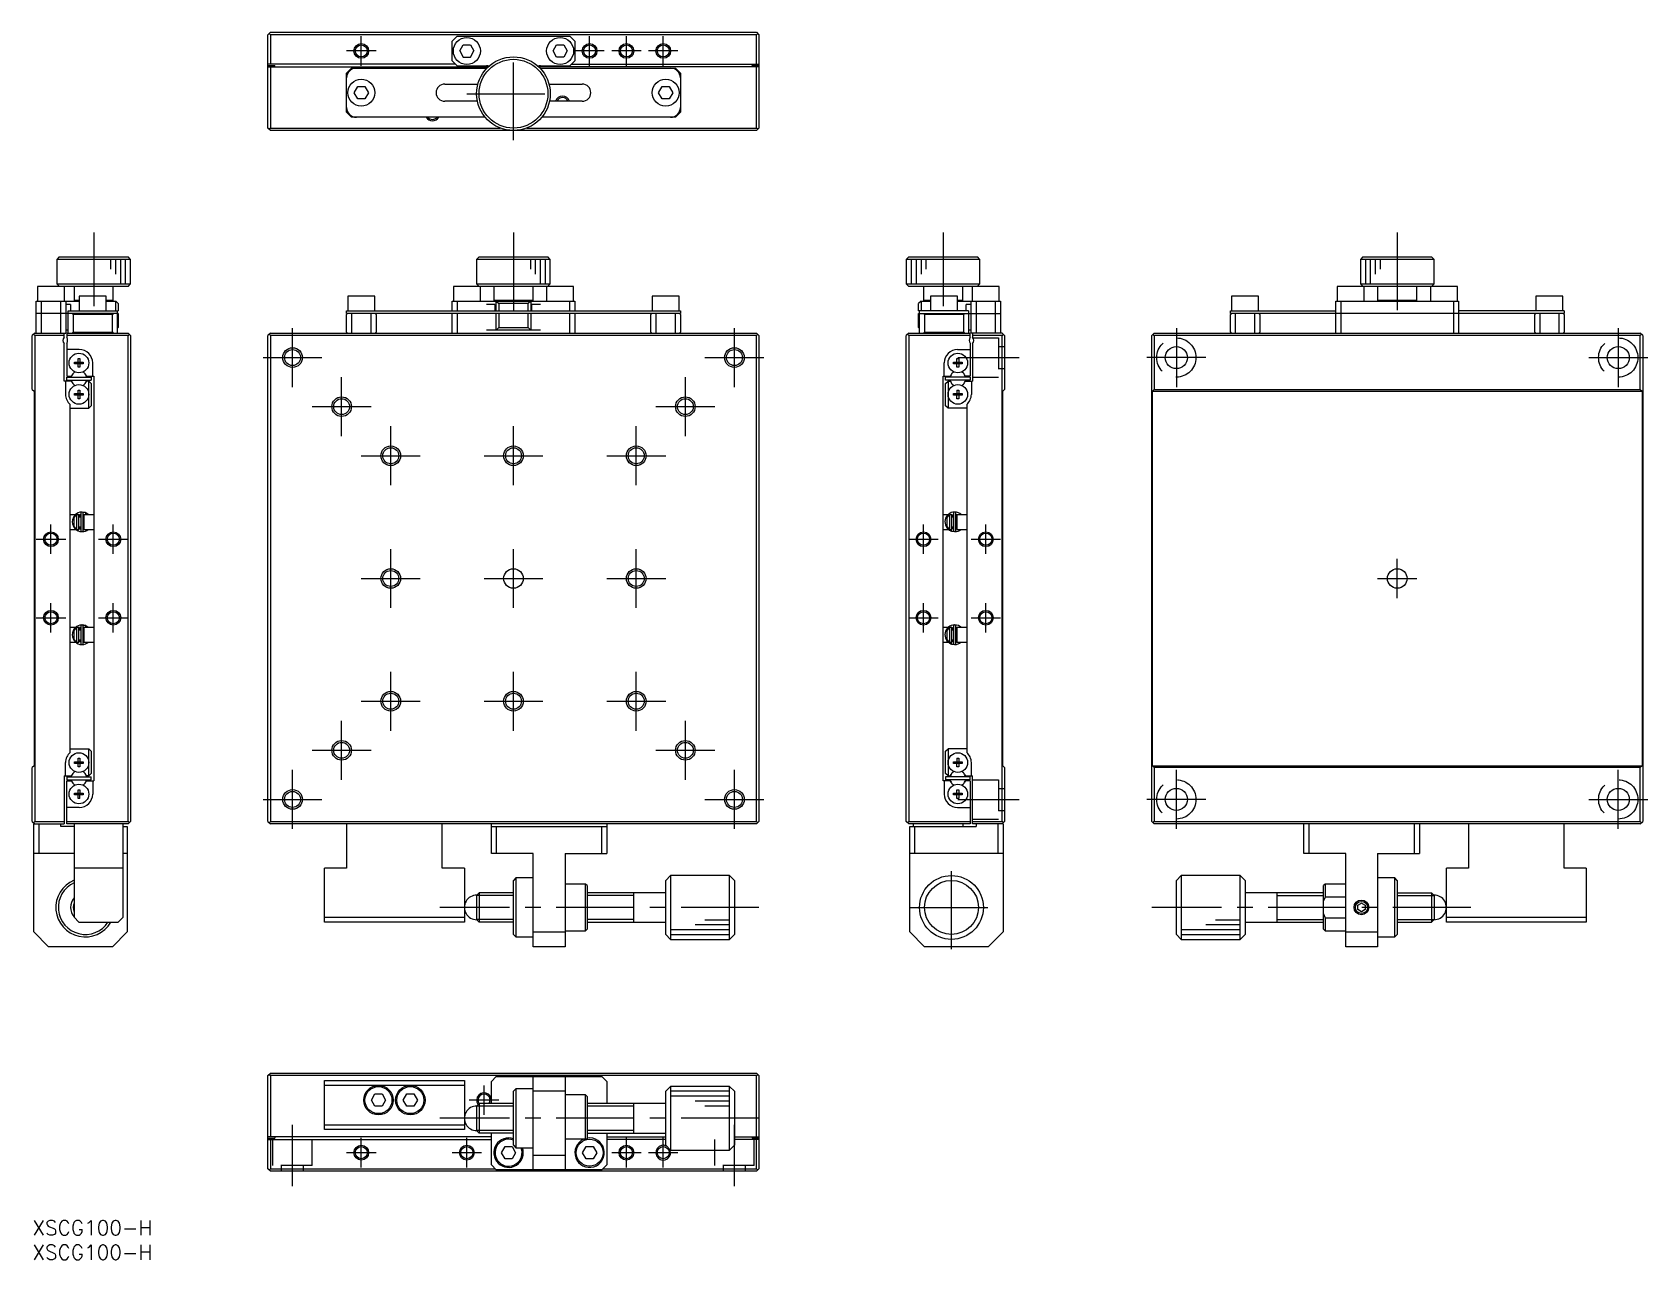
# Model space of a CAD drawing. Extents: x 0 to 329, y -8 to 242.
import ezdxf

# ---------------------------------------------------------------- set-up
doc = ezdxf.new("R2010")
doc.units = 0
doc.header["$LTSCALE"] = 0.5
doc.linetypes.add('CENTER', pattern=[50.8, 31.75, -6.35, 6.35, -6.35])
doc.linetypes.add('DASHED', pattern=[19.05, 12.7, -6.35])
for name, color, linetype in [('MSM_CENTER', 1, 'CENTER'), ('MSM_CONTINUOUS', 7, 'CONTINUOUS'), ('MSM_DASHED', 4, 'DASHED'), ('MSM_NARROW', 5, 'CONTINUOUS'), ('MSM_PART_NUMBER', 7, 'CONTINUOUS')]:
    doc.layers.add(name, color=color, linetype=linetype)
doc.styles.get("Standard").update_dxf_attribs({"font": 'txt.shx', "height": 3, "bigfont": 'bigfont.shx'})

# ---------------------------------------------------------------- blocks, each defined once
blk = doc.blocks.new('*U2')
at = {"layer": 'MSM_PART_NUMBER'}
blk.add_text('XSCG100-H', height=3, dxfattribs=at).set_placement((0, -3))
blk = doc.blocks.new('*U3')
at = {"layer": 'MSM_PART_NUMBER'}
blk.add_text('XSCG100-H', height=3, dxfattribs=at).set_placement((0, -8))

msp = doc.modelspace()

# ---------------------------------------------------------------- linework, layer by layer
at = {"layer": 'MSM_CENTER'}
for p, q in [((67, 235.199999), (67, 241.200001)), ((113.5, 235.199999), (113.5, 241.200001)), ((121, 235.199999), (121, 241.200001)), ((128.5, 235.199999), (128.5, 241.200001)), ((70.000002, 238.2), (63.999999, 238.2)), ((98, 220), (98, 239)), ((116.500002, 238.2), (110.499999, 238.2)), ((124.000002, 238.2), (117.999999, 238.2)), ((131.500002, 238.2), (125.499999, 238.2)), ((88.5, 229.5), (107.5, 229.5)), ((12.5, 201.25), (12.5, 186.25)), ((98, 201.25), (98, 185.25)), ((185.5, 201.25), (185.5, 186.25)), ((278, 201.25), (278, 185.25)), ((53, 169.75), (53, 181.75)), ((143, 169.75), (143, 181.75)), ((233, 181.75), (233, 169.75)), ((322.999997, 181.75), (322.999997, 169.75)), ((47, 175.75), (59, 175.75)), ((137, 175.75), (149, 175.75)), ((188.5, 175.75), (201, 175.75)), ((239, 175.75), (227, 175.75)), ((316.999997, 175.75), (328.999997, 175.75)), ((63, 159.75), (63, 171.75)), ((133, 159.75), (133, 171.75)), ((57, 165.75), (69, 165.75)), ((127, 165.75), (139, 165.75)), ((73, 149.75), (73, 161.75)), ((98, 149.75), (98, 161.75)), ((123, 149.75), (123, 161.75)), ((67, 155.75), (79, 155.75)), ((92, 155.75), (104, 155.75)), ((117, 155.75), (129, 155.75)), ((3.8, 135.749999), (3.8, 141.750001)), ((16.5, 135.749999), (16.5, 141.750001)), ((181.5, 135.749999), (181.5, 141.750001)), ((194.2, 135.749999), (194.2, 141.750001)), ((0.799998, 138.75), (6.800001, 138.75)), ((13.499998, 138.75), (19.500001, 138.75)), ((178.499998, 138.75), (184.500001, 138.75)), ((191.199998, 138.75), (197.200001, 138.75)), ((73, 124.75), (73, 136.75)), ((98, 124.75), (98, 136.75)), ((123, 124.75), (123, 136.75)), ((278, 126.75), (278, 134.75)), ((67, 130.75), (79, 130.75)), ((92, 130.75), (104, 130.75)), ((117, 130.75), (129, 130.75)), ((274, 130.75), (282, 130.75)), ((3.8, 119.749999), (3.8, 125.750001)), ((16.5, 119.749999), (16.5, 125.750001)), ((181.5, 119.749999), (181.5, 125.750001)), ((194.2, 119.749999), (194.2, 125.750001)), ((0.799998, 122.75), (6.800001, 122.75)), ((13.499998, 122.75), (19.500001, 122.75)), ((178.499998, 122.75), (184.500001, 122.75)), ((191.199998, 122.75), (197.200001, 122.75)), ((73, 99.75), (73, 111.75)), ((98, 99.75), (98, 111.75)), ((123, 99.75), (123, 111.75)), ((67, 105.75), (79, 105.75)), ((92, 105.75), (104, 105.75)), ((117, 105.75), (129, 105.75)), ((63, 89.75), (63, 101.75)), ((133, 89.75), (133, 101.75)), ((57, 95.75), (69, 95.75)), ((127, 95.75), (139, 95.75)), ((53, 79.75), (53, 91.75)), ((143, 79.75), (143, 91.75)), ((233, 79.750003), (233, 91.750003)), ((322.999997, 79.750003), (322.999997, 91.750003)), ((47, 85.75), (59, 85.75)), ((137, 85.75), (149, 85.75)), ((188.5, 85.75), (201, 85.75)), ((239, 85.750003), (227, 85.750003)), ((316.999997, 85.750003), (328.999997, 85.750003)), ((187.2, 55.25), (187.2, 72.25)), ((148, 63.75), (83, 63.75)), ((178.7, 63.75), (195.7, 63.75)), ((293, 63.75), (228, 63.75)), ((92, 21.499999), (92, 27.500001)), ((95.000002, 24.5), (88.999999, 24.5)), ((148, 20.8), (83, 20.8)), ((53, 7), (53, 19.5)), ((67, 10.799999), (67, 16.800001)), ((88.5, 10.799999), (88.5, 16.800001)), ((121, 10.799999), (121, 16.800001)), ((128.5, 10.799999), (128.5, 16.800001)), ((143, 7), (143, 19.5)), ((70.000002, 13.8), (63.999999, 13.8)), ((91.500002, 13.8), (85.499999, 13.8)), ((124.000002, 13.8), (117.999999, 13.8)), ((131.500002, 13.8), (125.499999, 13.8))]:
    msp.add_line(p, q, dxfattribs=at)
at = {"layer": 'MSM_CONTINUOUS'}
for p, q in [((48, 241.5), (48.5, 242)), ((48, 222.5), (48, 241.5)), ((48.25, 241.75), (48.5, 241.5)), ((48.5, 242), (147.5, 242)), ((147.5, 241.5), (48.5, 241.5)), ((48.5, 241.5), (48.5, 235.5)), ((86.5, 241.2), (85.5, 240.2)), ((85.5, 236.2), (85.5, 240.2)), ((86.5, 241.2), (109.5, 241.2)), ((110.5, 240.2), (109.5, 241.2)), ((110.5, 240.2), (110.5, 236.2)), ((147.5, 242), (148, 241.5)), ((147.5, 241.5), (147.75, 241.75)), ((147.5, 235.5), (147.5, 241.5)), ((148, 241.5), (148, 222.5)), ((87.056624, 238.2), (87.778312, 239.45)), ((87.056624, 238.2), (87.778312, 236.95)), ((87.778312, 239.45), (89.221688, 239.45)), ((87.778312, 236.95), (89.221688, 236.95)), ((89.221688, 239.45), (89.943376, 238.2)), ((89.221688, 236.95), (89.943376, 238.2)), ((106.056624, 238.2), (106.778312, 239.45)), ((106.778312, 236.95), (106.056624, 238.2)), ((106.778312, 239.45), (108.221688, 239.45)), ((108.221688, 236.95), (106.778312, 236.95)), ((108.221688, 239.45), (108.943376, 238.2)), ((108.943376, 238.2), (108.221688, 236.95)), ((86.2, 235.5), (48, 235.5)), ((48, 235.25), (49.4, 235.25)), ((48, 235), (92.90098, 235)), ((48.5, 235), (48.5, 222.5)), ((49.4, 235), (49.4, 235.25)), ((64, 233.7), (64.2, 233.9)), ((64, 225.7), (64, 233.7)), ((65, 234.7), (64.2, 233.9)), ((64.2, 233.9), (64.2, 233.57178)), ((65, 234.7), (92.595372, 234.7)), ((85.5, 236.2), (86.5, 235.2)), ((86.5, 235.2), (92.5, 235.2)), ((148, 235), (103.09902, 235)), ((103.404628, 234.7), (131, 234.7)), ((103.5, 235.2), (109.5, 235.2)), ((109.5, 235.2), (110.5, 236.2)), ((109.8, 235.5), (148, 235.5)), ((131.8, 233.9), (131, 234.7)), ((131.8, 233.57178), (131.8, 233.9)), ((131.8, 233.9), (132, 233.7)), ((132, 233.7), (132, 225.7)), ((148, 235.25), (146.6, 235.25)), ((146.6, 235), (146.6, 235.25)), ((147.5, 222.5), (147.5, 235)), ((65.556624, 229.7), (66.278312, 230.95)), ((66.278312, 230.95), (67.721688, 230.95)), ((67.721688, 230.95), (68.443376, 229.7)), ((84, 231.45), (90.757935, 231.45)), ((105.242065, 231.45), (112, 231.45)), ((127.556624, 229.7), (128.278312, 230.95)), ((128.278312, 230.95), (129.721688, 230.95)), ((129.721688, 230.95), (130.443376, 229.7)), ((66.278312, 228.45), (65.556624, 229.7)), ((67.721688, 228.45), (66.278312, 228.45)), ((68.443376, 229.7), (67.721688, 228.45)), ((90.661914, 227.95), (84, 227.95)), ((112, 227.95), (105.338086, 227.95)), ((128.278312, 228.45), (127.556624, 229.7)), ((129.721688, 228.45), (128.278312, 228.45)), ((130.443376, 229.7), (129.721688, 228.45)), ((64.2, 225.5), (64, 225.7)), ((64.2, 225.82822), (64.2, 225.5)), ((65, 224.7), (64.2, 225.5)), ((92.237188, 224.7), (65, 224.7)), ((131, 224.7), (103.762812, 224.7)), ((131.8, 225.5), (131, 224.7)), ((131.8, 225.5), (131.8, 225.82822)), ((132, 225.7), (131.8, 225.5)), ((48.5, 222), (48, 222.5)), ((48.5, 222.5), (48.25, 222.25)), ((48.5, 222.5), (95.307418, 222.5)), ((147.5, 222), (48.5, 222)), ((100.692582, 222.5), (147.5, 222.5)), ((147.75, 222.25), (147.5, 222.5)), ((148, 222.5), (147.5, 222)), ((5.5, 196.25), (5, 195.75)), ((20, 195.75), (5, 195.75)), ((5, 195.75), (5, 190.75)), ((5.5, 196.25), (19.5, 196.25)), ((20, 195.75), (19.5, 196.25)), ((20, 190.75), (20, 195.75)), ((91, 196.25), (90.5, 195.75)), ((105.5, 195.75), (90.5, 195.75)), ((90.5, 195.75), (90.5, 190.75)), ((91, 196.25), (105, 196.25)), ((105.5, 195.75), (105, 196.25)), ((105.5, 190.75), (105.5, 195.75)), ((178.5, 196.25), (178, 195.75)), ((193, 195.75), (178, 195.75)), ((178, 195.75), (178, 190.75)), ((178.5, 196.25), (192.5, 196.25)), ((193, 195.75), (192.5, 196.25)), ((193, 190.75), (193, 195.75)), ((271, 196.25), (270.5, 195.75)), ((285.5, 195.75), (270.5, 195.75)), ((270.5, 195.75), (270.5, 190.75)), ((271, 196.25), (285, 196.25)), ((285.5, 195.75), (285, 196.25)), ((285.5, 190.75), (285.5, 195.75)), ((19.5, 190.25), (1.05, 190.25)), ((1.05, 190.25), (1.05, 187.25)), ((5, 190.75), (20, 190.75)), ((5, 190.75), (5.5, 190.25)), ((6.55, 187.25), (6.55, 190.25)), ((8.5, 190.25), (8.5, 187.45)), ((15.05, 188.25), (9.55, 188.25)), ((9.55, 188.25), (9.55, 185.25)), ((15.05, 185.25), (15.05, 188.25)), ((16.5, 187.45), (16.5, 190.25)), ((19.5, 190.25), (20, 190.75)), ((69.75, 188.25), (64.25, 188.25)), ((64.25, 188.25), (64.25, 185.25)), ((69.75, 185.25), (69.75, 188.25)), ((110.25, 190.25), (85.75, 190.25)), ((85.75, 190.25), (85.75, 187.25)), ((90.5, 190.75), (105.5, 190.75)), ((90.5, 190.75), (91, 190.25)), ((91.25, 187.25), (91.25, 190.25)), ((94, 190.25), (94, 187.45)), ((102, 187.45), (102, 190.25)), ((104.75, 190.25), (104.75, 187.25)), ((105, 190.25), (105.5, 190.75)), ((110.25, 187.25), (110.25, 190.25)), ((131.75, 188.25), (126.25, 188.25)), ((126.25, 188.25), (126.25, 185.25)), ((131.75, 185.25), (131.75, 188.25)), ((178, 190.75), (193, 190.75)), ((178, 190.75), (178.5, 190.25)), ((196.95, 190.25), (178.5, 190.25)), ((181.5, 190.25), (181.5, 187.45)), ((188.45, 188.25), (182.95, 188.25)), ((182.95, 188.25), (182.95, 185.25)), ((188.45, 185.25), (188.45, 188.25)), ((189.5, 187.45), (189.5, 190.25)), ((191.45, 190.25), (191.45, 187.25)), ((192.5, 190.25), (193, 190.75)), ((196.95, 187.25), (196.95, 190.25)), ((249.75, 188.25), (244.25, 188.25)), ((244.25, 188.25), (244.25, 185.25)), ((249.75, 185.25), (249.75, 188.25)), ((290.25, 190.25), (265.75, 190.25)), ((265.75, 190.25), (265.75, 187.25)), ((270.5, 190.75), (285.5, 190.75)), ((270.5, 190.75), (271, 190.25)), ((271.25, 187.25), (271.25, 190.25)), ((274, 190.25), (274, 187.45)), ((282, 187.45), (282, 190.25)), ((284.75, 190.25), (284.75, 187.25)), ((285, 190.25), (285.5, 190.75)), ((290.25, 187.25), (290.25, 190.25)), ((311.75, 188.25), (306.25, 188.25)), ((306.25, 188.25), (306.25, 185.25)), ((311.75, 185.25), (311.75, 188.25)), ((0.8, 187.25), (9.55, 187.25)), ((0.8, 180.75), (0.8, 187.25)), ((17.5, 184.75), (0.8, 184.75)), ((1.8, 187.25), (1.8, 180.75)), ((5.8, 180.75), (5.8, 187.25)), ((6.8, 187.25), (6.8, 180.75)), ((7.8, 186.55), (6.8, 186.55)), ((7.3, 180.75), (7.3, 185.25)), ((7.3, 185.25), (17.5, 185.25)), ((7.8, 186.55), (7.8, 185.25)), ((8.3, 184.55), (8.1, 184.75)), ((16.3, 184.55), (8.3, 184.55)), ((8.3, 184.55), (8.3, 180.95)), ((8.5, 187.45), (9.55, 187.45)), ((8.5, 187.45), (8.7, 187.25)), ((15.05, 187.45), (16.5, 187.45)), ((15.05, 187.25), (17, 187.25)), ((16.3, 187.25), (16.5, 187.45)), ((16.5, 184.75), (16.3, 184.55)), ((16.3, 180.95), (16.3, 184.55)), ((17, 185.25), (17, 187.25)), ((17, 187.25), (17.5, 186.75)), ((17.3, 185.25), (17.3, 180.75)), ((17.5, 186.75), (17.5, 185.25)), ((17.5, 184.75), (17.5, 181.85)), ((64, 184.75), (64, 185.25)), ((64, 185.25), (132, 185.25)), ((64.2, 184.75), (64, 184.55)), ((132, 184.75), (64, 184.75)), ((64, 180.95), (64, 184.55)), ((65, 184.75), (65, 180.75)), ((69, 180.75), (69, 184.75)), ((70, 184.55), (69.8, 184.75)), ((70, 184.55), (70, 180.95)), ((85.5, 185.25), (85.5, 187.25)), ((85.5, 187.25), (110.5, 187.25)), ((85.5, 180.75), (85.5, 184.75)), ((86.5, 187.25), (86.5, 185.25)), ((86.5, 184.75), (86.5, 180.75)), ((94.232051, 186.55), (92.5, 186.55)), ((94, 187.45), (102, 187.45)), ((94, 187.45), (94.2, 187.25)), ((94.232051, 186.55), (94.232051, 185.25)), ((94.5, 187.25), (95, 186.75)), ((94.5, 185.25), (94.5, 187.25)), ((94.5, 181.35), (94.5, 184.75)), ((95, 186.75), (95, 185.25)), ((101, 186.75), (95, 186.75)), ((95, 184.75), (95, 181.85)), ((101.5, 187.25), (101, 186.75)), ((101, 185.25), (101, 186.75)), ((101, 181.85), (101, 184.75)), ((101.5, 187.25), (101.5, 185.25)), ((101.5, 184.75), (101.5, 181.35)), ((103.5, 186.55), (101.767949, 186.55)), ((101.767949, 185.25), (101.767949, 186.55)), ((101.8, 187.25), (102, 187.45)), ((109.5, 185.25), (109.5, 187.25)), ((109.5, 180.75), (109.5, 184.75)), ((110.5, 187.25), (110.5, 185.25)), ((110.5, 184.75), (110.5, 180.75)), ((126.2, 184.75), (126, 184.55)), ((126, 180.95), (126, 184.55)), ((127, 184.75), (127, 180.75)), ((131, 180.75), (131, 184.75)), ((132, 184.55), (131.8, 184.75)), ((132, 185.25), (132, 184.75)), ((132, 184.55), (132, 180.95)), ((181, 187.25), (180.5, 186.75)), ((180.5, 185.25), (180.5, 186.75)), ((190.7, 185.25), (180.5, 185.25)), ((180.5, 181.85), (180.5, 184.75)), ((180.5, 184.75), (197.2, 184.75)), ((180.7, 180.75), (180.7, 185.25)), ((181, 187.25), (181, 185.25)), ((181, 187.25), (182.95, 187.25)), ((181.5, 187.45), (182.95, 187.45)), ((181.5, 187.45), (181.7, 187.25)), ((181.7, 184.55), (181.5, 184.75)), ((189.7, 184.55), (181.7, 184.55)), ((181.7, 184.55), (181.7, 180.95)), ((188.45, 187.45), (189.499767, 187.45)), ((188.45, 187.25), (197.2, 187.25)), ((189.3, 187.25), (189.5, 187.45)), ((189.9, 184.75), (189.7, 184.55)), ((189.7, 180.95), (189.7, 184.55)), ((190.2, 185.25), (190.2, 186.55)), ((191.2, 186.55), (190.2, 186.55)), ((190.7, 185.25), (190.7, 180.75)), ((191.2, 180.75), (191.2, 187.25)), ((192.2, 187.25), (192.2, 180.75)), ((196.2, 180.75), (196.2, 187.25)), ((197.2, 187.25), (197.2, 180.75)), ((244, 184.75), (244, 185.25)), ((244, 185.25), (265.5, 185.25)), ((244.2, 184.75), (244, 184.55)), ((312, 184.75), (244, 184.75)), ((244, 180.95), (244, 184.55)), ((245, 184.75), (245, 180.75)), ((249, 180.75), (249, 184.75)), ((250, 184.55), (249.8, 184.75)), ((250, 184.55), (250, 180.95)), ((265.5, 187.25), (290.5, 187.25)), ((265.5, 180.75), (265.5, 187.25)), ((266.5, 187.25), (266.5, 180.75)), ((274, 187.45), (282, 187.45)), ((274, 187.45), (274.2, 187.25)), ((281.8, 187.25), (282, 187.45)), ((289.5, 180.75), (289.5, 187.25)), ((290.5, 187.25), (290.5, 180.75)), ((312, 185.25), (290.5, 185.25)), ((306, 184.55), (306.2, 184.75)), ((306, 180.95), (306, 184.55)), ((307, 184.75), (307, 180.75)), ((311, 180.75), (311, 184.75)), ((312, 184.55), (311.8, 184.75)), ((312, 185.25), (312, 184.75)), ((312, 184.55), (312, 180.95)), ((7.3, 181.35), (6.8, 181.35)), ((8.1, 180.75), (8.3, 180.95)), ((8.3, 180.95), (16.3, 180.95)), ((16.3, 180.95), (16.5, 180.75)), ((17.5, 181.85), (17.3, 181.65)), ((64.2, 180.75), (64, 180.95)), ((70, 180.95), (69.8, 180.75)), ((103.5, 181.35), (92.5, 181.35)), ((95, 181.85), (94.5, 181.35)), ((95, 181.85), (101, 181.85)), ((101, 181.85), (101.5, 181.35)), ((126.2, 180.75), (126, 180.95)), ((132, 180.95), (131.8, 180.75)), ((180.5, 181.85), (180.7, 181.65)), ((181.5, 180.75), (181.7, 180.95)), ((181.7, 180.95), (189.7, 180.95)), ((189.7, 180.95), (189.9, 180.75)), ((191.2, 181.35), (190.7, 181.35)), ((244, 180.95), (244.2, 180.75)), ((249.8, 180.75), (250, 180.95)), ((306, 180.95), (306.2, 180.75)), ((311.8, 180.75), (312, 180.95)), ((0.5, 180.75), (0, 180.25)), ((0, 169.25), (0, 180.25)), ((0.5, 180.25), (0.25, 180.5)), ((0.5, 180.75), (6.8, 180.75)), ((0.5, 180.25), (0.5, 81.25)), ((6.5, 180.25), (0.5, 180.25)), ((6.5, 179.911438), (6.5, 180.75)), ((6.5, 170.95), (6.5, 178.588562)), ((7, 180.75), (7, 179.85)), ((7, 180.75), (19.5, 180.75)), ((19.5, 180.25), (7, 180.25)), ((7, 178.65), (7, 171.95)), ((19.5, 180.75), (20, 180.25)), ((19.75, 180.5), (19.5, 180.25)), ((19.5, 81.25), (19.5, 180.25)), ((20, 180.25), (20, 81.25)), ((48.5, 180.75), (48, 180.25)), ((48, 81.25), (48, 180.25)), ((48.5, 180.25), (48.25, 180.5)), ((48.5, 180.75), (147.5, 180.75)), ((147.5, 180.25), (48.5, 180.25)), ((48.5, 180.25), (48.5, 81.25)), ((148, 180.25), (147.5, 180.75)), ((147.75, 180.5), (147.5, 180.25)), ((147.5, 81.25), (147.5, 180.25)), ((148, 180.25), (148, 81.25)), ((178.5, 180.75), (178, 180.25)), ((178, 81.25), (178, 180.25)), ((178.5, 180.25), (178.25, 180.5)), ((178.5, 180.75), (191, 180.75)), ((191, 180.25), (178.5, 180.25)), ((178.5, 180.25), (178.5, 81.25)), ((191, 179.85), (191, 180.75)), ((191, 178.65), (191, 171.95)), ((197.5, 180.75), (191.2, 180.75)), ((191.5, 180.75), (191.5, 179.911438)), ((197.5, 180.25), (191.5, 180.25)), ((191.5, 178.588562), (191.5, 170.95)), ((197.5, 180.75), (198, 180.25)), ((197.75, 180.5), (197.5, 180.25)), ((197.5, 81.25), (197.5, 180.25)), ((198, 180.25), (198, 169.25)), ((228.5, 180.75), (228, 180.25)), ((228, 81.25), (228, 180.25)), ((228.5, 180.25), (228.25, 180.5)), ((228.5, 180.75), (327.5, 180.75)), ((327.5, 180.25), (228.5, 180.25)), ((228.5, 180.25), (228.5, 169.25)), ((328, 180.25), (327.5, 180.75)), ((327.75, 180.5), (327.5, 180.25)), ((327.5, 169.25), (327.5, 180.25)), ((328, 180.25), (328, 81.25)), ((9.55, 177.4), (7, 177.4)), ((8.613639, 174.83), (9.32, 174.83)), ((8.613639, 174.47), (8.613639, 174.83)), ((9.32, 174.47), (8.613639, 174.47)), ((9.32, 175.536361), (9.68, 175.536361)), ((9.32, 174.83), (9.32, 175.536361)), ((9.330372, 174.819628), (9.32, 174.83)), ((9.330372, 174.480372), (9.32, 174.47)), ((9.32, 173.763639), (9.32, 174.47)), ((9.330372, 174.480372), (9.330372, 174.819628)), ((9.330372, 174.819628), (9.669628, 174.819628)), ((9.669628, 174.480372), (9.330372, 174.480372)), ((9.669628, 174.819628), (9.68, 174.83)), ((9.669628, 174.819628), (9.669628, 174.480372)), ((9.669628, 174.480372), (9.68, 174.47)), ((9.68, 175.536361), (9.68, 174.83)), ((9.68, 174.83), (10.386361, 174.83)), ((9.68, 174.47), (9.68, 173.763639)), ((10.386361, 174.47), (9.68, 174.47)), ((10.386361, 174.83), (10.386361, 174.47)), ((12.3, 171.95), (12.3, 174.65)), ((185.7, 171.95), (185.7, 174.65)), ((187.613639, 174.47), (187.613639, 174.83)), ((187.613639, 174.83), (188.32, 174.83)), ((188.32, 174.47), (187.613639, 174.47)), ((188.32, 175.536361), (188.68, 175.536361)), ((188.32, 174.83), (188.32, 175.536361)), ((188.330372, 174.819628), (188.32, 174.83)), ((188.330372, 174.480372), (188.32, 174.47)), ((188.32, 173.763639), (188.32, 174.47)), ((188.330372, 174.819628), (188.669628, 174.819628)), ((188.330372, 174.480372), (188.330372, 174.819628)), ((188.669628, 174.480372), (188.330372, 174.480372)), ((188.45, 177.4), (191, 177.4)), ((188.669628, 174.819628), (188.68, 174.83)), ((188.669628, 174.819628), (188.669628, 174.480372)), ((188.669628, 174.480372), (188.68, 174.47)), ((188.68, 175.536361), (188.68, 174.83)), ((188.68, 174.83), (189.386361, 174.83)), ((188.68, 174.47), (188.68, 173.763639)), ((189.386361, 174.47), (188.68, 174.47)), ((189.386361, 174.83), (189.386361, 174.47)), ((7, 171.95), (7.955588, 171.95)), ((7, 171.75), (12, 171.75)), ((7, 171.15), (7, 171.75)), ((7, 171.15), (12, 171.15)), ((7.955588, 171.95), (8.125185, 172.24375)), ((9.68, 173.763639), (9.32, 173.763639)), ((10.874815, 172.24375), (11.044412, 171.95)), ((11.044412, 171.95), (12.5, 171.95)), ((12, 171.75), (12, 171.15)), ((12.5, 171.95), (12.5, 89.55)), ((185.5, 171.95), (186.955588, 171.95)), ((185.5, 89.55), (185.5, 171.95)), ((191, 171.75), (186, 171.75)), ((186, 171.15), (186, 171.75)), ((191, 171.15), (186, 171.15)), ((187.125185, 172.24375), (186.955588, 171.95)), ((188.68, 173.763639), (188.32, 173.763639)), ((190.044412, 171.95), (189.874815, 172.24375)), ((191, 171.95), (190.044412, 171.95)), ((191, 171.75), (191, 171.15)), ((0, 169.25), (0.35, 168.9)), ((0.35, 168.9), (0.35, 92.6)), ((7.955588, 170.95), (6.5, 170.95)), ((6.75, 170.95), (6.75, 168.25)), ((8.125185, 170.65625), (7.955588, 170.95)), ((8.613639, 168.43), (9.32, 168.43)), ((8.613639, 168.07), (8.613639, 168.43)), ((9.32, 168.07), (8.613639, 168.07)), ((9.32, 169.136361), (9.68, 169.136361)), ((9.32, 168.43), (9.32, 169.136361)), ((9.330372, 168.419628), (9.32, 168.43)), ((9.330372, 168.080372), (9.32, 168.07)), ((9.32, 167.363639), (9.32, 168.07)), ((9.330372, 168.080372), (9.330372, 168.419628)), ((9.330372, 168.419628), (9.669628, 168.419628)), ((9.669628, 168.080372), (9.330372, 168.080372)), ((9.669628, 168.419628), (9.68, 168.43)), ((9.669628, 168.419628), (9.669628, 168.080372)), ((9.669628, 168.080372), (9.68, 168.07)), ((9.68, 169.136361), (9.68, 168.43)), ((9.68, 168.43), (10.386361, 168.43)), ((9.68, 168.07), (9.68, 167.363639)), ((10.386361, 168.07), (9.68, 168.07)), ((10.386361, 168.43), (10.386361, 168.07)), ((11.044412, 170.95), (10.874815, 170.65625)), ((11.5, 170.95), (11.044412, 170.95)), ((11.5, 165.45), (11.5, 170.95)), ((11.5, 170.95), (12, 170.45)), ((12, 170.45), (12, 165.95)), ((186, 170.45), (186.5, 170.95)), ((186, 165.95), (186, 170.45)), ((186.5, 170.95), (186.5, 165.45)), ((186.5, 170.95), (186.955588, 170.95)), ((186.955588, 170.95), (187.125185, 170.65625)), ((187.613639, 168.07), (187.613639, 168.43)), ((187.613639, 168.43), (188.32, 168.43)), ((188.32, 168.07), (187.613639, 168.07)), ((188.32, 169.136361), (188.68, 169.136361)), ((188.32, 169.136361), (188.32, 168.43)), ((188.330372, 168.419628), (188.32, 168.43)), ((188.330372, 168.080372), (188.32, 168.07)), ((188.32, 167.363639), (188.32, 168.07)), ((188.330372, 168.419628), (188.669628, 168.419628)), ((188.330372, 168.080372), (188.330372, 168.419628)), ((188.669628, 168.080372), (188.330372, 168.080372)), ((188.669628, 168.419628), (188.68, 168.43)), ((188.669628, 168.419628), (188.669628, 168.080372)), ((188.669628, 168.080372), (188.68, 168.07)), ((188.68, 169.136361), (188.68, 168.43)), ((188.68, 168.43), (189.386361, 168.43)), ((188.68, 168.07), (188.68, 167.363639)), ((189.386361, 168.07), (188.68, 168.07)), ((189.386361, 168.43), (189.386361, 168.07)), ((189.874815, 170.65625), (190.044412, 170.95)), ((190.044412, 170.95), (191.5, 170.95)), ((191.25, 170.95), (191.25, 168.25)), ((197.65, 168.9), (198, 169.25)), ((197.65, 92.6), (197.65, 168.9)), ((228.15, 168.9), (228.5, 169.25)), ((228.15, 168.9), (327.85, 168.9)), ((228.15, 92.6), (228.15, 168.9)), ((228.5, 169.25), (327.5, 169.25)), ((327.5, 169.25), (327.85, 168.9)), ((327.85, 168.9), (327.85, 92.6)), ((7.7, 95.329062), (7.7, 166.170938)), ((7.7, 165.45), (11.5, 165.45)), ((9.68, 167.363639), (9.32, 167.363639)), ((12, 165.95), (11.5, 165.45)), ((186.5, 165.45), (186, 165.95)), ((190.3, 165.45), (186.5, 165.45)), ((188.68, 167.363639), (188.32, 167.363639)), ((190.3, 166.170938), (190.3, 95.329062)), ((8.768488, 143.75), (7.7, 143.75)), ((8.5, 143.166515), (9, 143.695683)), ((8.5, 141.333485), (8.5, 143.166515)), ((9, 143.75), (9, 140.75)), ((9.5, 143.75), (9, 143.75)), ((9.499825, 143.705309), (9.90976, 143.825193)), ((9.5, 140.75), (9.5, 143.75)), ((9.909816, 143.25), (9.5, 143.25)), ((9.7, 143.75), (9.611564, 143.75)), ((9.7, 143.25), (9.7, 143.75)), ((9.909816, 144.066084), (9.909816, 140.516084)), ((10.836311, 144.163382), (10.154198, 144.290229)), ((10.355104, 144.13469), (10.349733, 144.132424)), ((10.388597, 144.147694), (10.355104, 144.13469)), ((10.359816, 140.516084), (10.359816, 144.066084)), ((10.359816, 143.465221), (10.499959, 143.705542)), ((10.5, 143.25), (10.359816, 143.25)), ((10.42269, 144.159011), (10.388597, 144.147694)), ((10.4573, 144.168616), (10.42269, 144.159011)), ((10.492342, 144.176483), (10.4573, 144.168616)), ((10.527729, 144.182595), (10.492342, 144.176483)), ((10.5, 143.75), (10.5, 140.75)), ((12.5, 143.75), (10.5, 143.75)), ((10.563375, 144.186937), (10.527729, 144.182595)), ((10.59919, 144.189496), (10.563375, 144.186937)), ((10.635089, 144.190268), (10.59919, 144.189496)), ((10.670982, 144.18925), (10.635089, 144.190268)), ((10.706781, 144.186445), (10.670982, 144.18925)), ((10.742398, 144.181859), (10.706781, 144.186445)), ((10.777745, 144.175504), (10.742398, 144.181859)), ((10.768643, 143.759397), (10.763253, 143.75)), ((10.774403, 143.769881), (10.768643, 143.759397)), ((10.921883, 144.129112), (10.774062, 143.749982)), ((10.780495, 143.781383), (10.774403, 143.769881)), ((10.812736, 144.167394), (10.777745, 144.175504)), ((10.78688, 143.793829), (10.780495, 143.781383)), ((10.793516, 143.807137), (10.78688, 143.793829)), ((10.80036, 143.82122), (10.793516, 143.807137)), ((10.807367, 143.835987), (10.80036, 143.82122)), ((10.814492, 143.851342), (10.807367, 143.835987)), ((10.847283, 144.15755), (10.812736, 144.167394)), ((10.821688, 143.867185), (10.814492, 143.851342)), ((10.828909, 143.883412), (10.821688, 143.867185)), ((10.836107, 143.899918), (10.828909, 143.883412)), ((10.843236, 143.916596), (10.836107, 143.899918)), ((10.92052, 144.129692), (10.836311, 144.163382)), ((10.850248, 143.933336), (10.843236, 143.916596)), ((10.881302, 144.145995), (10.847283, 144.15755)), ((10.857099, 143.950029), (10.850248, 143.933336)), ((10.863744, 143.966568), (10.857099, 143.950029)), ((10.87014, 143.982844), (10.863744, 143.966568)), ((10.876244, 143.998751), (10.87014, 143.982844)), ((10.882017, 144.014185), (10.876244, 143.998751)), ((10.912964, 144.133498), (10.881302, 144.145995)), ((10.887422, 144.029047), (10.882017, 144.014185)), ((10.892423, 144.043239), (10.887422, 144.029047)), ((10.896988, 144.056668), (10.892423, 144.043239)), ((10.901087, 144.069248), (10.896988, 144.056668)), ((10.904693, 144.080897), (10.901087, 144.069248)), ((10.907783, 144.091538), (10.904693, 144.080897)), ((10.910336, 144.101102), (10.907783, 144.091538)), ((10.912337, 144.109527), (10.910336, 144.101102)), ((10.912259, 144.133645), (10.913719, 144.132925)), ((10.913771, 144.116759), (10.912337, 144.109527)), ((11.501531, 143.750224), (10.912719, 144.13301)), ((10.913719, 144.132925), (10.914604, 144.130858)), ((10.91463, 144.122749), (10.913771, 144.116759)), ((10.914604, 144.130858), (10.914909, 144.127459)), ((10.914909, 144.127459), (10.91463, 144.122749)), ((10.994592, 144.096219), (10.92052, 144.129692)), ((186.498112, 143.75), (185.5, 143.75)), ((186.3, 143.166515), (186.8, 143.695683)), ((186.3, 141.333485), (186.3, 143.166515)), ((186.498355, 143.75), (186.498205, 143.75)), ((186.8, 143.75), (186.8, 140.75)), ((187.3, 143.75), (186.8, 143.75)), ((187.3, 140.75), (187.3, 143.75)), ((187.640184, 143.25), (187.3, 143.25)), ((187.303666, 143.73266), (187.314746, 143.735101)), ((187.314746, 143.735101), (187.328197, 143.737419)), ((187.328197, 143.737419), (187.341751, 143.739055)), ((187.341751, 143.739055), (187.355371, 143.740006)), ((187.355371, 143.740006), (187.369024, 143.740267)), ((187.369024, 143.740267), (187.382674, 143.739839)), ((187.382674, 143.739839), (187.396286, 143.738723)), ((187.396286, 143.738723), (187.409825, 143.73692)), ((187.409825, 143.73692), (187.423255, 143.734437)), ((187.423255, 143.734437), (187.436543, 143.73128)), ((187.436543, 143.73128), (187.449654, 143.727458)), ((187.449654, 143.727458), (187.462554, 143.72298)), ((187.462554, 143.72298), (187.475212, 143.71786)), ((187.475212, 143.71786), (187.487594, 143.712112)), ((187.487594, 143.712112), (187.49967, 143.70575)), ((187.49967, 143.70575), (187.51141, 143.698792)), ((187.5, 143.25), (187.5, 143.706017)), ((187.51141, 143.698792), (187.522784, 143.691256)), ((187.522784, 143.691256), (187.533765, 143.683164)), ((187.533765, 143.683164), (187.544326, 143.674535)), ((187.544326, 143.674535), (187.554441, 143.665393)), ((187.554441, 143.665393), (187.564086, 143.655761)), ((187.564086, 143.655761), (187.573239, 143.645664)), ((187.573239, 143.645664), (187.581876, 143.635129)), ((187.581876, 143.635129), (187.589979, 143.624181)), ((187.589979, 143.624181), (187.597529, 143.612849)), ((187.597529, 143.612849), (187.604507, 143.60116)), ((187.604507, 143.60116), (187.610899, 143.589145)), ((187.610899, 143.589145), (187.61669, 143.576832)), ((187.61669, 143.576832), (187.621866, 143.564251)), ((187.621866, 143.564251), (187.626417, 143.551434)), ((187.626417, 143.551434), (187.630331, 143.538412)), ((187.630331, 143.538412), (187.633601, 143.525215)), ((187.633601, 143.525215), (187.636219, 143.511877)), ((187.636219, 143.511877), (187.63818, 143.498428)), ((187.63818, 143.498428), (187.63948, 143.484901)), ((187.63948, 143.484901), (187.640115, 143.471328)), ((187.640115, 143.471328), (187.640184, 143.465221)), ((187.640184, 144.066084), (187.640184, 140.516084)), ((188.090184, 140.516084), (188.090184, 144.066084)), ((188.3, 143.25), (188.090184, 143.25)), ((188.090249, 143.824879), (188.389016, 143.750408)), ((188.3, 143.75), (188.3, 140.75)), ((190.3, 143.75), (188.3, 143.75)), ((7.7, 140.75), (8.862118, 140.75)), ((9, 140.804317), (8.5, 141.333485)), ((9, 140.75), (9.5, 140.75)), ((9.909751, 140.75729), (9.499871, 140.876509)), ((9.5, 141.25), (9.909816, 141.25)), ((9.7, 140.803188), (9.7, 141.25)), ((10.359816, 141.25), (10.5, 141.25)), ((10.499995, 140.876607), (10.359816, 141.116948)), ((10.500103, 140.784345), (10.359883, 140.756971)), ((10.5, 140.75), (12.5, 140.75)), ((10.859415, 140.428523), (10.860371, 140.428841)), ((10.860371, 140.428841), (10.862998, 140.429722)), ((10.862998, 140.429722), (10.864236, 140.430141)), ((10.864236, 140.430141), (10.865972, 140.430732)), ((10.865972, 140.430732), (10.86775, 140.431344)), ((10.86775, 140.431344), (10.869134, 140.431823)), ((10.869134, 140.431823), (10.870426, 140.432273)), ((10.870426, 140.432273), (10.871895, 140.432789)), ((10.871895, 140.432789), (10.873133, 140.433226)), ((10.873133, 140.433226), (10.874875, 140.433845)), ((10.874875, 140.433845), (10.876282, 140.434349)), ((10.876282, 140.434349), (10.8777, 140.43486)), ((10.8777, 140.43486), (10.878964, 140.435319)), ((10.878964, 140.435319), (10.912964, 140.448671)), ((10.912259, 140.448524), (10.912056, 140.449009)), ((10.912964, 140.448671), (10.912259, 140.448524)), ((185.5, 140.75), (186.591656, 140.75)), ((186.8, 140.804317), (186.3, 141.333485)), ((186.8, 140.75), (187.3, 140.75)), ((187.005317, 140.485994), (187.085879, 140.449757)), ((187.078005, 140.453062), (187.158264, 140.694974)), ((187.085174, 140.457163), (187.085141, 140.453232)), ((187.085141, 140.453232), (187.085541, 140.450742)), ((187.085726, 140.462248), (187.085174, 140.457163)), ((187.085541, 140.450742), (187.085853, 140.449918)), ((187.086792, 140.468455), (187.085726, 140.462248)), ((187.085853, 140.449918), (187.087036, 140.448671)), ((187.085879, 140.449757), (187.130264, 140.431622)), ((187.088368, 140.475749), (187.086792, 140.468455)), ((187.087036, 140.448671), (187.118698, 140.436174)), ((187.090443, 140.484088), (187.088368, 140.475749)), ((187.093006, 140.493423), (187.090443, 140.484088)), ((187.096042, 140.503701), (187.093006, 140.493423)), ((187.099533, 140.514862), (187.096042, 140.503701)), ((187.103459, 140.52684), (187.099533, 140.514862)), ((187.107798, 140.539567), (187.103459, 140.52684)), ((187.112523, 140.552969), (187.107798, 140.539567)), ((187.117608, 140.566968), (187.112523, 140.552969)), ((187.123024, 140.581483), (187.117608, 140.566968)), ((187.118698, 140.436174), (187.152717, 140.424619)), ((187.128738, 140.59643), (187.123024, 140.581483)), ((187.134718, 140.611722), (187.128738, 140.59643)), ((187.130264, 140.431622), (187.845778, 140.29194)), ((187.140929, 140.62727), (187.134718, 140.611722)), ((187.147335, 140.642984), (187.140929, 140.62727)), ((187.153899, 140.658774), (187.147335, 140.642984)), ((187.152717, 140.424619), (187.187264, 140.414775)), ((187.160582, 140.674547), (187.153899, 140.658774)), ((187.158264, 140.694974), (187.183402, 140.750016)), ((187.167347, 140.690213), (187.160582, 140.674547)), ((187.174154, 140.705679), (187.167347, 140.690213)), ((187.180962, 140.720858), (187.174154, 140.705679)), ((187.187734, 140.73566), (187.180962, 140.720858)), ((187.187264, 140.414775), (187.222255, 140.406665)), ((187.19443, 140.75), (187.187734, 140.73566)), ((187.222255, 140.406665), (187.257602, 140.40031)), ((187.257602, 140.40031), (187.293219, 140.395724)), ((187.293219, 140.395724), (187.329018, 140.392919)), ((187.30864, 140.848353), (187.299981, 140.850429)), ((187.3, 141.25), (187.640184, 141.25)), ((187.322043, 140.845724), (187.30864, 140.848353)), ((187.335561, 140.843775), (187.322043, 140.845724)), ((187.329018, 140.392919), (187.364911, 140.391901)), ((187.349159, 140.842511), (187.335561, 140.843775)), ((187.362803, 140.841935), (187.349159, 140.842511)), ((187.376457, 140.842049), (187.362803, 140.841935)), ((187.364911, 140.391901), (187.40081, 140.392673)), ((187.390085, 140.842852), (187.376457, 140.842049)), ((187.403654, 140.844341), (187.390085, 140.842852)), ((187.40081, 140.392673), (187.436625, 140.395232)), ((187.417127, 140.846512), (187.403654, 140.844341)), ((187.430471, 140.849358), (187.417127, 140.846512)), ((187.443651, 140.852872), (187.430471, 140.849358)), ((187.436625, 140.395232), (187.472271, 140.399574)), ((187.456635, 140.857044), (187.443651, 140.852872)), ((187.469389, 140.861861), (187.456635, 140.857044)), ((187.481882, 140.867311), (187.469389, 140.861861)), ((187.472271, 140.399574), (187.507658, 140.405686)), ((187.494082, 140.873379), (187.481882, 140.867311)), ((187.50596, 140.880048), (187.494082, 140.873379)), ((187.5, 140.876533), (187.5, 141.25)), ((187.517486, 140.887301), (187.50596, 140.880048)), ((187.507658, 140.405686), (187.5427, 140.413553)), ((187.528633, 140.895118), (187.517486, 140.887301)), ((187.539374, 140.903478), (187.528633, 140.895118)), ((187.549682, 140.912361), (187.539374, 140.903478)), ((187.5427, 140.413553), (187.57731, 140.423158)), ((187.559534, 140.921742), (187.549682, 140.912361)), ((187.568905, 140.931598), (187.559534, 140.921742)), ((187.577775, 140.941905), (187.568905, 140.931598)), ((187.57731, 140.423158), (187.611403, 140.434475)), ((187.586123, 140.952636), (187.577775, 140.941905)), ((187.593928, 140.963764), (187.586123, 140.952636)), ((187.601174, 140.975262), (187.593928, 140.963764)), ((187.607843, 140.987101), (187.601174, 140.975262)), ((187.613921, 140.999253), (187.607843, 140.987101)), ((187.611403, 140.434475), (187.644896, 140.447479)), ((187.619393, 141.011688), (187.613921, 140.999253)), ((187.624248, 141.024376), (187.619393, 141.011688)), ((187.628473, 141.037287), (187.624248, 141.024376)), ((187.63206, 141.050389), (187.628473, 141.037287)), ((187.635001, 141.063651), (187.63206, 141.050389)), ((187.637288, 141.077041), (187.635001, 141.063651)), ((187.638916, 141.090528), (187.637288, 141.077041)), ((187.639882, 141.10408), (187.638916, 141.090528)), ((187.640184, 141.116948), (187.639882, 141.10408)), ((187.644896, 140.447479), (187.650267, 140.449745)), ((188.090184, 141.25), (188.3, 141.25)), ((188.300125, 140.803054), (188.09024, 140.756976)), ((188.3, 140.75), (190.3, 140.75)), ((8.768488, 120.75), (7.7, 120.75)), ((8.5, 120.166515), (9, 120.695683)), ((8.5, 118.333485), (8.5, 120.166515)), ((9, 120.75), (9, 117.75)), ((9.5, 120.75), (9, 120.75)), ((9.499825, 120.705309), (9.90976, 120.825193)), ((9.5, 117.75), (9.5, 120.75)), ((9.909816, 120.25), (9.5, 120.25)), ((9.7, 120.75), (9.611564, 120.75)), ((9.7, 120.25), (9.7, 120.75)), ((9.909816, 121.066084), (9.909816, 117.516084)), ((10.836311, 121.163382), (10.154198, 121.290229)), ((10.355104, 121.13469), (10.349733, 121.132424)), ((10.388597, 121.147694), (10.355104, 121.13469)), ((10.359816, 117.516084), (10.359816, 121.066084)), ((10.359816, 120.465221), (10.499959, 120.705542)), ((10.5, 120.25), (10.359816, 120.25)), ((10.42269, 121.159011), (10.388597, 121.147694)), ((10.4573, 121.168616), (10.42269, 121.159011)), ((10.492342, 121.176483), (10.4573, 121.168616)), ((10.527729, 121.182595), (10.492342, 121.176483)), ((10.5, 120.75), (10.5, 117.75)), ((12.5, 120.75), (10.5, 120.75)), ((10.563375, 121.186937), (10.527729, 121.182595)), ((10.59919, 121.189496), (10.563375, 121.186937)), ((10.635089, 121.190268), (10.59919, 121.189496)), ((10.670982, 121.18925), (10.635089, 121.190268)), ((10.706781, 121.186445), (10.670982, 121.18925)), ((10.742398, 121.181859), (10.706781, 121.186445)), ((10.777745, 121.175504), (10.742398, 121.181859)), ((10.768643, 120.759397), (10.763253, 120.75)), ((10.774403, 120.769881), (10.768643, 120.759397)), ((10.922579, 121.127992), (10.774062, 120.749982)), ((10.780495, 120.781383), (10.774403, 120.769881)), ((10.812736, 121.167394), (10.777745, 121.175504)), ((10.78688, 120.793829), (10.780495, 120.781383)), ((10.793516, 120.807137), (10.78688, 120.793829)), ((10.80036, 120.82122), (10.793516, 120.807137)), ((10.807367, 120.835987), (10.80036, 120.82122)), ((10.814492, 120.851342), (10.807367, 120.835987)), ((10.847283, 121.15755), (10.812736, 121.167394)), ((10.821688, 120.867185), (10.814492, 120.851342)), ((10.828909, 120.883412), (10.821688, 120.867185)), ((10.836107, 120.899918), (10.828909, 120.883412)), ((10.843236, 120.916596), (10.836107, 120.899918)), ((10.994592, 121.096219), (10.836311, 121.163382)), ((10.850248, 120.933336), (10.843236, 120.916596)), ((10.881302, 121.145995), (10.847283, 121.15755)), ((10.857099, 120.950029), (10.850248, 120.933336)), ((10.863744, 120.966568), (10.857099, 120.950029)), ((10.87014, 120.982844), (10.863744, 120.966568)), ((10.876244, 120.998751), (10.87014, 120.982844)), ((10.882017, 121.014185), (10.876244, 120.998751)), ((10.912964, 121.133498), (10.881302, 121.145995)), ((10.887422, 121.029047), (10.882017, 121.014185)), ((10.892423, 121.043239), (10.887422, 121.029047)), ((10.896988, 121.056668), (10.892423, 121.043239)), ((10.901087, 121.069248), (10.896988, 121.056668)), ((10.904693, 121.080897), (10.901087, 121.069248)), ((10.907783, 121.091538), (10.904693, 121.080897)), ((10.910336, 121.101102), (10.907783, 121.091538)), ((10.912337, 121.109527), (10.910336, 121.101102)), ((10.912259, 121.133645), (10.913719, 121.132925)), ((10.913771, 121.116759), (10.912337, 121.109527)), ((11.501531, 120.750224), (10.912719, 121.13301)), ((10.913719, 121.132925), (10.914604, 121.130858)), ((10.91463, 121.122749), (10.913771, 121.116759)), ((10.914604, 121.130858), (10.914909, 121.127459)), ((10.914909, 121.127459), (10.91463, 121.122749)), ((10.921883, 121.129112), (10.922579, 121.127992)), ((186.498112, 120.75), (185.5, 120.75)), ((186.3, 120.166515), (186.8, 120.695683)), ((186.3, 118.333485), (186.3, 120.166515)), ((186.498355, 120.75), (186.498205, 120.75)), ((186.8, 120.75), (186.8, 117.75)), ((187.3, 120.75), (186.8, 120.75)), ((187.139129, 121.153161), (187.087036, 121.133498)), ((187.3, 117.75), (187.3, 120.75)), ((187.640184, 120.25), (187.3, 120.25)), ((187.303666, 120.73266), (187.314746, 120.735101)), ((187.314746, 120.735101), (187.328197, 120.737419)), ((187.328197, 120.737419), (187.341751, 120.739055)), ((187.341751, 120.739055), (187.355371, 120.740006)), ((187.355371, 120.740006), (187.369024, 120.740267)), ((187.369024, 120.740267), (187.382674, 120.739839)), ((187.382674, 120.739839), (187.396286, 120.738723)), ((187.396286, 120.738723), (187.409825, 120.73692)), ((187.409825, 120.73692), (187.423255, 120.734437)), ((187.423255, 120.734437), (187.436543, 120.73128)), ((187.436543, 120.73128), (187.449654, 120.727458)), ((187.449654, 120.727458), (187.462554, 120.72298)), ((187.462554, 120.72298), (187.475212, 120.71786)), ((187.475212, 120.71786), (187.487594, 120.712112)), ((187.487594, 120.712112), (187.49967, 120.70575)), ((187.49967, 120.70575), (187.51141, 120.698792)), ((187.5, 120.25), (187.5, 120.706017)), ((187.51141, 120.698792), (187.522784, 120.691256)), ((187.522784, 120.691256), (187.533765, 120.683164)), ((187.533765, 120.683164), (187.544326, 120.674535)), ((187.544326, 120.674535), (187.554441, 120.665393)), ((187.554441, 120.665393), (187.564086, 120.655761)), ((187.564086, 120.655761), (187.573239, 120.645664)), ((187.573239, 120.645664), (187.581876, 120.635129)), ((187.581876, 120.635129), (187.589979, 120.624181)), ((187.589979, 120.624181), (187.597529, 120.612849)), ((187.597529, 120.612849), (187.604507, 120.60116)), ((187.604507, 120.60116), (187.610899, 120.589145)), ((187.610899, 120.589145), (187.61669, 120.576832)), ((187.61669, 120.576832), (187.621866, 120.564251)), ((187.621866, 120.564251), (187.626417, 120.551434)), ((187.626417, 120.551434), (187.630331, 120.538412)), ((187.630331, 120.538412), (187.633601, 120.525215)), ((187.633601, 120.525215), (187.636219, 120.511877)), ((187.636219, 120.511877), (187.63818, 120.498428)), ((187.63818, 120.498428), (187.63948, 120.484901)), ((187.63948, 120.484901), (187.640115, 120.471328)), ((187.640115, 120.471328), (187.640184, 120.465221)), ((187.640184, 121.066084), (187.640184, 117.516084)), ((188.090184, 117.516084), (188.090184, 121.066084)), ((188.3, 120.25), (188.090184, 120.25)), ((188.090249, 120.824879), (188.389016, 120.750408)), ((188.3, 120.75), (188.3, 117.75)), ((190.3, 120.75), (188.3, 120.75)), ((7.7, 117.75), (8.862118, 117.75)), ((9, 117.804317), (8.5, 118.333485)), ((9, 117.75), (9.5, 117.75)), ((9.909751, 117.75729), (9.499871, 117.876509)), ((9.5, 118.25), (9.909816, 118.25)), ((9.7, 117.803188), (9.7, 118.25)), ((10.359816, 118.25), (10.5, 118.25)), ((10.499995, 117.876607), (10.359816, 118.116948)), ((10.500103, 117.784345), (10.359883, 117.756971)), ((10.5, 117.75), (12.5, 117.75)), ((10.859415, 117.428523), (10.860371, 117.428841)), ((10.860371, 117.428841), (10.862998, 117.429722)), ((10.862998, 117.429722), (10.864236, 117.430141)), ((10.864236, 117.430141), (10.865972, 117.430732)), ((10.865972, 117.430732), (10.86775, 117.431344)), ((10.86775, 117.431344), (10.869134, 117.431823)), ((10.869134, 117.431823), (10.870426, 117.432273)), ((10.870426, 117.432273), (10.871895, 117.432789)), ((10.871895, 117.432789), (10.873133, 117.433226)), ((10.873133, 117.433226), (10.874875, 117.433845)), ((10.874875, 117.433845), (10.876282, 117.434349)), ((10.876282, 117.434349), (10.8777, 117.43486)), ((10.8777, 117.43486), (10.878964, 117.435319)), ((10.878964, 117.435319), (10.912964, 117.448671)), ((10.912259, 117.448524), (10.912056, 117.449009)), ((10.912964, 117.448671), (10.912259, 117.448524)), ((185.5, 117.75), (186.591656, 117.75)), ((186.8, 117.804317), (186.3, 118.333485)), ((186.8, 117.75), (187.3, 117.75)), ((187.005317, 117.485994), (187.078436, 117.452923)), ((187.078005, 117.453062), (187.158264, 117.694974)), ((187.078436, 117.452923), (187.130264, 117.431622)), ((187.085175, 117.457179), (187.08514, 117.453244)), ((187.08514, 117.453244), (187.085541, 117.450742)), ((187.085728, 117.462266), (187.085175, 117.457179)), ((187.085541, 117.450742), (187.085853, 117.449918)), ((187.086796, 117.468475), (187.085728, 117.462266)), ((187.085853, 117.449918), (187.087036, 117.448671)), ((187.088373, 117.475772), (187.086796, 117.468475)), ((187.087036, 117.448671), (187.118698, 117.436174)), ((187.09045, 117.484112), (187.088373, 117.475772)), ((187.093013, 117.493449), (187.09045, 117.484112)), ((187.09605, 117.503728), (187.093013, 117.493449)), ((187.099542, 117.514889), (187.09605, 117.503728)), ((187.103468, 117.526867), (187.099542, 117.514889)), ((187.107807, 117.539594), (187.103468, 117.526867)), ((187.112533, 117.552995), (187.107807, 117.539594)), ((187.117618, 117.566993), (187.112533, 117.552995)), ((187.123033, 117.581507), (187.117618, 117.566993)), ((187.118698, 117.436174), (187.152717, 117.424619)), ((187.128747, 117.596452), (187.123033, 117.581507)), ((187.134726, 117.611742), (187.128747, 117.596452)), ((187.130264, 117.431622), (187.845778, 117.29194)), ((187.140936, 117.627288), (187.134726, 117.611742)), ((187.147342, 117.643), (187.140936, 117.627288)), ((187.153905, 117.658788), (187.147342, 117.643)), ((187.152717, 117.424619), (187.187264, 117.414775)), ((187.160587, 117.674559), (187.153905, 117.658788)), ((187.158264, 117.694974), (187.183402, 117.750016)), ((187.167351, 117.690222), (187.160587, 117.674559)), ((187.174157, 117.705686), (187.167351, 117.690222)), ((187.180964, 117.720862), (187.174157, 117.705686)), ((187.187735, 117.735662), (187.180964, 117.720862)), ((187.187264, 117.414775), (187.222255, 117.406665)), ((187.19443, 117.75), (187.187735, 117.735662)), ((187.222255, 117.406665), (187.257602, 117.40031)), ((187.257602, 117.40031), (187.293219, 117.395724)), ((187.293219, 117.395724), (187.329018, 117.392919)), ((187.30864, 117.848353), (187.299981, 117.850429)), ((187.3, 118.25), (187.640184, 118.25)), ((187.322043, 117.845724), (187.30864, 117.848353)), ((187.335561, 117.843775), (187.322043, 117.845724)), ((187.329018, 117.392919), (187.364911, 117.391901)), ((187.349159, 117.842511), (187.335561, 117.843775)), ((187.362803, 117.841935), (187.349159, 117.842511)), ((187.376457, 117.842049), (187.362803, 117.841935)), ((187.364911, 117.391901), (187.40081, 117.392673)), ((187.390085, 117.842852), (187.376457, 117.842049)), ((187.403654, 117.844341), (187.390085, 117.842852)), ((187.40081, 117.392673), (187.436625, 117.395232)), ((187.417127, 117.846512), (187.403654, 117.844341)), ((187.430471, 117.849358), (187.417127, 117.846512)), ((187.443651, 117.852872), (187.430471, 117.849358)), ((187.436625, 117.395232), (187.472271, 117.399574)), ((187.456635, 117.857044), (187.443651, 117.852872)), ((187.469389, 117.861861), (187.456635, 117.857044)), ((187.481882, 117.867311), (187.469389, 117.861861)), ((187.472271, 117.399574), (187.507658, 117.405686)), ((187.494082, 117.873379), (187.481882, 117.867311)), ((187.50596, 117.880048), (187.494082, 117.873379)), ((187.5, 117.876533), (187.5, 118.25)), ((187.517486, 117.887301), (187.50596, 117.880048)), ((187.507658, 117.405686), (187.5427, 117.413553)), ((187.528633, 117.895118), (187.517486, 117.887301)), ((187.539374, 117.903478), (187.528633, 117.895118)), ((187.549682, 117.912361), (187.539374, 117.903478)), ((187.5427, 117.413553), (187.57731, 117.423158)), ((187.559534, 117.921742), (187.549682, 117.912361)), ((187.568905, 117.931598), (187.559534, 117.921742)), ((187.577775, 117.941905), (187.568905, 117.931598)), ((187.57731, 117.423158), (187.611403, 117.434475)), ((187.586123, 117.952636), (187.577775, 117.941905)), ((187.593928, 117.963764), (187.586123, 117.952636)), ((187.601174, 117.975262), (187.593928, 117.963764)), ((187.607843, 117.987101), (187.601174, 117.975262)), ((187.613921, 117.999253), (187.607843, 117.987101)), ((187.611403, 117.434475), (187.644896, 117.447479)), ((187.619393, 118.011688), (187.613921, 117.999253)), ((187.624248, 118.024376), (187.619393, 118.011688)), ((187.628473, 118.037287), (187.624248, 118.024376)), ((187.63206, 118.050389), (187.628473, 118.037287)), ((187.635001, 118.063651), (187.63206, 118.050389)), ((187.637288, 118.077041), (187.635001, 118.063651)), ((187.638916, 118.090528), (187.637288, 118.077041)), ((187.639882, 118.10408), (187.638916, 118.090528)), ((187.640184, 118.116948), (187.639882, 118.10408)), ((187.644896, 117.447479), (187.650267, 117.449745)), ((188.090184, 118.25), (188.3, 118.25)), ((188.300125, 117.803054), (188.09024, 117.756976)), ((188.3, 117.75), (190.3, 117.75)), ((7.7, 96.05), (11.5, 96.05)), ((11.5, 90.55), (11.5, 96.05)), ((11.5, 96.05), (12, 95.55)), ((12, 95.55), (12, 91.05)), ((186, 95.55), (186.5, 96.05)), ((186, 91.05), (186, 95.55)), ((186.5, 96.05), (186.5, 90.55)), ((190.3, 96.05), (186.5, 96.05)), ((0.35, 92.6), (0, 92.25)), ((0, 81.25), (0, 92.25)), ((6.75, 90.55), (6.75, 93.25)), ((8.613639, 93.43), (9.32, 93.43)), ((8.613639, 93.07), (8.613639, 93.43)), ((9.32, 93.07), (8.613639, 93.07)), ((9.32, 94.136361), (9.68, 94.136361)), ((9.32, 93.43), (9.32, 94.136361)), ((9.330372, 93.419628), (9.32, 93.43)), ((9.330372, 93.080372), (9.32, 93.07)), ((9.32, 92.363639), (9.32, 93.07)), ((9.68, 92.363639), (9.32, 92.363639)), ((9.330372, 93.080372), (9.330372, 93.419628)), ((9.330372, 93.419628), (9.669628, 93.419628)), ((9.669628, 93.080372), (9.330372, 93.080372)), ((9.669628, 93.419628), (9.68, 93.43)), ((9.669628, 93.419628), (9.669628, 93.080372)), ((9.669628, 93.080372), (9.68, 93.07)), ((9.68, 94.136361), (9.68, 93.43)), ((9.68, 93.43), (10.386361, 93.43)), ((9.68, 93.07), (9.68, 92.363639)), ((10.386361, 93.07), (9.68, 93.07)), ((10.386361, 93.43), (10.386361, 93.07)), ((187.613639, 93.07), (187.613639, 93.43)), ((187.613639, 93.43), (188.32, 93.43)), ((188.32, 93.07), (187.613639, 93.07)), ((188.32, 94.136361), (188.68, 94.136361)), ((188.32, 94.136361), (188.32, 93.43)), ((188.330372, 93.419628), (188.32, 93.43)), ((188.330372, 93.080372), (188.32, 93.07)), ((188.32, 92.363639), (188.32, 93.07)), ((188.68, 92.363639), (188.32, 92.363639)), ((188.330372, 93.419628), (188.669628, 93.419628)), ((188.330372, 93.080372), (188.330372, 93.419628)), ((188.669628, 93.080372), (188.330372, 93.080372)), ((188.669628, 93.419628), (188.68, 93.43)), ((188.669628, 93.419628), (188.669628, 93.080372)), ((188.669628, 93.080372), (188.68, 93.07)), ((188.68, 94.136361), (188.68, 93.43)), ((188.68, 93.43), (189.386361, 93.43)), ((188.68, 93.07), (188.68, 92.363639)), ((189.386361, 93.07), (188.68, 93.07)), ((189.386361, 93.43), (189.386361, 93.07)), ((191.25, 90.55), (191.25, 93.25)), ((198, 92.25), (197.65, 92.6)), ((198, 92.25), (198, 81.25)), ((228.15, 92.6), (327.85, 92.6)), ((228.5, 92.25), (228.15, 92.6)), ((327.5, 92.25), (228.5, 92.25)), ((228.5, 92.25), (228.5, 81.25)), ((327.85, 92.6), (327.5, 92.25)), ((327.5, 81.25), (327.5, 92.25)), ((6.5, 90.55), (7.955588, 90.55)), ((6.5, 90.55), (6.5, 80.75)), ((7, 90.35), (12, 90.35)), ((7, 90.35), (7, 89.75)), ((7, 89.75), (12, 89.75)), ((7, 80.75), (7, 89.55)), ((7, 89.55), (7.955588, 89.55)), ((8.125185, 90.84375), (7.955588, 90.55)), ((7.955588, 89.55), (8.125185, 89.25625)), ((11.044412, 90.55), (10.874815, 90.84375)), ((10.874815, 89.25625), (11.044412, 89.55)), ((11.5, 90.55), (11.044412, 90.55)), ((11.044412, 89.55), (12.5, 89.55)), ((12, 91.05), (11.5, 90.55)), ((12, 89.75), (12, 90.35)), ((12.3, 89.55), (12.3, 86.85)), ((186.955588, 89.55), (185.5, 89.55)), ((185.7, 89.55), (185.7, 86.85)), ((186.5, 90.55), (186, 91.05)), ((191, 90.35), (186, 90.35)), ((186, 90.35), (186, 89.75)), ((191, 89.75), (186, 89.75)), ((186.5, 90.55), (186.955588, 90.55)), ((186.955588, 90.55), (187.125185, 90.84375)), ((187.125185, 89.25625), (186.955588, 89.55)), ((189.874815, 90.84375), (190.044412, 90.55)), ((190.044412, 89.55), (189.874815, 89.25625)), ((190.044412, 90.55), (191.5, 90.55)), ((191, 89.55), (190.044412, 89.55)), ((191, 89.75), (191, 90.35)), ((191, 89.55), (191, 80.75)), ((191.5, 80.75), (191.5, 90.55)), ((8.613639, 87.03), (9.32, 87.03)), ((8.613639, 86.67), (8.613639, 87.03)), ((9.32, 86.67), (8.613639, 86.67)), ((9.32, 87.736361), (9.68, 87.736361)), ((9.32, 87.03), (9.32, 87.736361)), ((9.330372, 87.019628), (9.32, 87.03)), ((9.330372, 86.680372), (9.32, 86.67)), ((9.32, 85.963639), (9.32, 86.67)), ((9.68, 85.963639), (9.32, 85.963639)), ((9.330372, 86.680372), (9.330372, 87.019628)), ((9.330372, 87.019628), (9.669628, 87.019628)), ((9.669628, 86.680372), (9.330372, 86.680372)), ((9.669628, 87.019628), (9.68, 87.03)), ((9.669628, 87.019628), (9.669628, 86.680372)), ((9.669628, 86.680372), (9.68, 86.67)), ((9.68, 87.736361), (9.68, 87.03)), ((9.68, 87.03), (10.386361, 87.03)), ((10.386361, 86.67), (9.68, 86.67)), ((9.68, 85.963639), (9.68, 86.67)), ((10.386361, 87.03), (10.386361, 86.67)), ((187.613639, 86.67), (187.613639, 87.03)), ((187.613639, 87.03), (188.32, 87.03)), ((188.32, 86.67), (187.613639, 86.67)), ((188.32, 87.736361), (188.68, 87.736361)), ((188.32, 87.03), (188.32, 87.736361)), ((188.330372, 87.019628), (188.32, 87.03)), ((188.330372, 86.680372), (188.32, 86.67)), ((188.32, 85.963639), (188.32, 86.67)), ((188.68, 85.963639), (188.32, 85.963639)), ((188.330372, 87.019628), (188.669628, 87.019628)), ((188.330372, 86.680372), (188.330372, 87.019628)), ((188.669628, 86.680372), (188.330372, 86.680372)), ((188.669628, 87.019628), (188.68, 87.03)), ((188.669628, 87.019628), (188.669628, 86.680372)), ((188.669628, 86.680372), (188.68, 86.67)), ((188.68, 87.736361), (188.68, 87.03)), ((188.68, 87.03), (189.386361, 87.03)), ((188.68, 86.67), (188.68, 85.963639)), ((189.386361, 86.67), (188.68, 86.67)), ((189.386361, 87.03), (189.386361, 86.67)), ((9.55, 84.1), (7, 84.1)), ((188.45, 84.1), (191, 84.1)), ((0, 81.25), (0.5, 80.75)), ((0.25, 81), (0.5, 81.25)), ((0.3, 80.75), (6.5, 80.75)), ((0.3, 58.75), (0.3, 80.75)), ((0.5, 81.25), (6.5, 81.25)), ((1.3, 80.75), (1.3, 74.75)), ((5.8, 80.25), (5.8, 80.75)), ((8.5, 80.25), (5.8, 80.25)), ((7, 81.25), (19.5, 81.25)), ((19.5, 80.75), (7, 80.75)), ((8.5, 80.75), (8.5, 61.75)), ((18.5, 61.75), (18.5, 80.75)), ((18.5, 80.25), (19.3, 80.25)), ((19.3, 80.25), (19.3, 58.75)), ((19.5, 81.25), (19.75, 81)), ((20, 81.25), (19.5, 80.75)), ((48, 81.25), (48.5, 80.75)), ((48.5, 81.25), (48.25, 81)), ((48.5, 81.25), (147.5, 81.25)), ((147.5, 80.75), (48.5, 80.75)), ((64, 80.75), (64, 71.75)), ((83.5, 71.75), (83.5, 80.75)), ((93.5, 74.75), (93.5, 80.75)), ((93.5, 80.25), (117, 80.25)), ((94.5, 80.25), (94.5, 74.75)), ((116, 74.75), (116, 80.25)), ((117, 80.75), (117, 74.75)), ((147.75, 81), (147.5, 81.25)), ((147.5, 80.75), (148, 81.25)), ((178.5, 80.75), (178, 81.25)), ((178.25, 81), (178.5, 81.25)), ((178.5, 81.25), (191, 81.25)), ((191, 80.75), (178.5, 80.75)), ((178.7, 80.25), (192.2, 80.25)), ((178.7, 58.75), (178.7, 80.25)), ((179.5, 80.25), (179.5, 80.75)), ((179.7, 80.25), (179.7, 74.75)), ((189.5, 80.75), (189.5, 80.25)), ((191.5, 81.25), (197.5, 81.25)), ((197.7, 80.75), (191.5, 80.75)), ((192.2, 80.75), (192.2, 80.25)), ((196.7, 74.75), (196.7, 80.75)), ((198, 81.25), (197.5, 80.75)), ((197.5, 81.25), (197.75, 81)), ((197.7, 80.75), (197.7, 58.75)), ((228, 81.25), (228.5, 80.75)), ((228.25, 81), (228.5, 81.25)), ((228.5, 81.25), (327.5, 81.25)), ((327.5, 80.75), (228.5, 80.75)), ((259, 74.75), (259, 80.75)), ((260, 80.75), (260, 74.75)), ((281.5, 74.75), (281.5, 80.75)), ((282.5, 80.75), (282.5, 74.75)), ((292.5, 80.75), (292.5, 71.75)), ((312, 71.75), (312, 80.75)), ((327.5, 81.25), (327.75, 81)), ((327.5, 80.75), (328, 81.25)), ((8.5, 74.75), (0.3, 74.75)), ((19.3, 74.75), (18.5, 74.75)), ((102, 74.75), (93.5, 74.75)), ((102, 55.75), (102, 74.75)), ((108.5, 74.75), (117, 74.75)), ((108.5, 74.75), (108.5, 55.75)), ((197.7, 74.75), (178.7, 74.75)), ((267.5, 74.75), (259, 74.75)), ((267.5, 55.75), (267.5, 74.75)), ((274, 74.75), (282.5, 74.75)), ((274, 74.75), (274, 55.75)), ((18.5, 71.75), (8.5, 71.75)), ((64, 71.75), (59.5, 71.75)), ((59.5, 60.75), (59.5, 71.75)), ((88, 71.75), (83.5, 71.75)), ((88, 71.75), (88, 60.75)), ((98.5, 69.75), (98, 69.25)), ((98, 58.25), (98, 69.25)), ((98.5, 69.75), (98.5, 57.75)), ((102, 69.75), (98.5, 69.75)), ((130, 70.25), (129, 69.25)), ((129, 58.25), (129, 69.25)), ((130, 70.25), (130, 57.25)), ((142, 70.25), (130, 70.25)), ((142, 57.25), (142, 70.25)), ((143, 69.25), (142, 70.25)), ((143, 69.25), (143, 58.25)), ((234, 70.25), (233, 69.25)), ((233, 58.25), (233, 69.25)), ((234, 70.25), (234, 57.25)), ((246, 70.25), (234, 70.25)), ((246, 57.25), (246, 70.25)), ((247, 69.25), (246, 70.25)), ((247, 69.25), (247, 58.25)), ((277.5, 69.75), (274, 69.75)), ((277.5, 57.75), (277.5, 69.75)), ((278, 69.25), (277.5, 69.75)), ((278, 69.25), (278, 58.25)), ((292.5, 71.75), (288, 71.75)), ((288, 60.75), (288, 71.75)), ((316.5, 71.75), (312, 71.75)), ((316.5, 71.75), (316.5, 60.75)), ((90.5, 66.2085), (91.0415, 66.75)), ((90.5, 66.2085), (90.5, 61.2915)), ((91.0415, 66.75), (91.0415, 60.75)), ((98, 66.75), (91.0415, 66.75)), ((112.7, 68.5), (108.5, 68.5)), ((112.7, 59), (112.7, 68.5)), ((113, 68.2), (112.7, 68.5)), ((113, 68.2), (113, 59.3)), ((129, 66.75), (113.000019, 66.75)), ((122.5, 60.749995), (122.5, 66.750005)), ((262.999981, 66.75), (247, 66.75)), ((253.5, 66.750005), (253.5, 60.749995)), ((263.3, 68.5), (263, 68.2)), ((263, 59.3), (263, 68.2)), ((263.3, 65.87132), (263, 65.069091)), ((263.3, 68.5), (263.3, 65.87132)), ((267.5, 68.5), (263.3, 68.5)), ((267.5, 65.87132), (263.3, 65.87132)), ((278, 66.75), (284.9585, 66.75)), ((284.9585, 66.75), (284.9585, 60.75)), ((285.5, 66.2085), (284.9585, 66.75)), ((285.5, 66.2085), (285.5, 61.2915)), ((269.95, 64.183013), (270.7, 64.616025)), ((269.95, 63.316987), (269.95, 64.183013)), ((270.7, 62.883975), (269.95, 63.316987)), ((270.7, 64.616025), (271.45, 64.183013)), ((271.45, 63.316987), (270.7, 62.883975)), ((271.45, 64.183013), (271.45, 63.316987)), ((8.5, 61.75), (9.5, 60.75)), ((9.5, 60.75), (17.5, 60.75)), ((17.5, 60.75), (18.5, 61.75)), ((59.5, 61.75), (88, 61.75)), ((88, 60.75), (59.5, 60.75)), ((91.0415, 60.75), (90.5, 61.2915)), ((98, 60.75), (91.0415, 60.75)), ((112.7, 59), (113, 59.3)), ((113.000019, 60.75), (129, 60.75)), ((247, 60.75), (262.999981, 60.75)), ((263, 62.430909), (263.3, 61.62868)), ((263, 59.3), (263.3, 59)), ((263.3, 61.62868), (263.3, 59)), ((263.3, 61.62868), (267.5, 61.62868)), ((278, 60.75), (284.9585, 60.75)), ((284.9585, 60.75), (285.5, 61.2915)), ((288, 61.75), (316.5, 61.75)), ((316.5, 60.75), (288, 60.75)), ((0.3, 58.75), (3.3, 55.75)), ((16.3, 55.75), (19.3, 58.75)), ((98, 58.25), (98.5, 57.75)), ((98.5, 57.75), (102, 57.75)), ((102, 58.75), (108.5, 58.75)), ((108.5, 59), (112.7, 59)), ((129, 58.25), (130, 57.25)), ((130, 57.25), (142, 57.25)), ((142, 57.25), (143, 58.25)), ((178.7, 58.75), (181.7, 55.75)), ((194.7, 55.75), (197.7, 58.75)), ((233, 58.25), (234, 57.25)), ((234, 57.25), (246, 57.25)), ((246, 57.25), (247, 58.25)), ((263.3, 59), (267.5, 59)), ((267.5, 58.75), (274, 58.75)), ((274, 57.75), (277.5, 57.75)), ((277.5, 57.75), (278, 58.25)), ((16.3, 55.75), (3.3, 55.75)), ((108.5, 55.75), (102, 55.75)), ((194.7, 55.75), (181.7, 55.75)), ((274, 55.75), (267.5, 55.75)), ((48, 29.5), (48.5, 30)), ((48.25, 29.75), (48.5, 29.5)), ((48.5, 30), (147.5, 30)), ((148, 29.5), (147.5, 30)), ((147.5, 29.5), (147.75, 29.75)), ((48, 10.5), (48, 29.5)), ((48.5, 29.5), (48.5, 17)), ((147.5, 29.5), (48.5, 29.5)), ((59.5, 28.5), (88, 28.5)), ((59.5, 18.5), (59.5, 28.5)), ((88, 27.5), (59.5, 27.5)), ((88, 28.5), (88, 18.5)), ((94.5, 29.3), (93.5, 28.3)), ((93.5, 23.8), (93.5, 28.3)), ((94.5, 29.3), (116, 29.3)), ((98.5, 26.8), (98, 26.3)), ((98.5, 26.8), (98.5, 14.8)), ((102, 26.8), (98.5, 26.8)), ((102, 10.3), (102, 29.3)), ((108.5, 29.3), (108.5, 10.3)), ((117, 28.3), (116, 29.3)), ((117, 28.3), (117, 23.8)), ((130, 27.3), (129, 26.3)), ((130, 27.3), (130, 14.3)), ((142, 27.3), (130, 27.3)), ((142, 14.3), (142, 27.3)), ((143, 26.3), (142, 27.3)), ((147.5, 17), (147.5, 29.5)), ((148, 29.5), (148, 10.5)), ((69.056624, 24.5), (69.778312, 25.75)), ((69.778312, 23.25), (69.056624, 24.5)), ((69.778312, 25.75), (71.221688, 25.75)), ((71.221688, 23.25), (69.778312, 23.25)), ((71.221688, 25.75), (71.943376, 24.5)), ((71.943376, 24.5), (71.221688, 23.25)), ((75.556624, 24.5), (76.278312, 25.75)), ((76.278312, 23.25), (75.556624, 24.5)), ((76.278312, 25.75), (77.721688, 25.75)), ((77.721688, 23.25), (76.278312, 23.25)), ((77.721688, 25.75), (78.443376, 24.5)), ((78.443376, 24.5), (77.721688, 23.25)), ((90.5, 23.2585), (91.0415, 23.8)), ((90.5, 23.2585), (90.5, 18.3415)), ((91.0415, 23.8), (91.0415, 17.8)), ((98, 23.8), (91.0415, 23.8)), ((98, 15.3), (98, 26.3)), ((108.5, 26.3), (102, 26.3)), ((112.7, 25.55), (108.5, 25.55)), ((112.7, 16.55), (112.7, 25.55)), ((113, 25.25), (112.7, 25.55)), ((113, 25.25), (113, 16.55)), ((129, 23.8), (113, 23.8)), ((122.5, 17.799995), (122.5, 23.800005)), ((129, 15.3), (129, 26.3)), ((143, 26.3), (143, 15.3)), ((93.5, 17), (48, 17)), ((48, 16.75), (49.4, 16.75)), ((48, 16.5), (93.5, 16.5)), ((48.5, 16.5), (48.5, 10.5)), ((49.4, 17), (49.4, 16.75)), ((59.5, 19.5), (88, 19.5)), ((88, 18.5), (59.5, 18.5)), ((91.0415, 17.8), (90.5, 18.3415)), ((98, 17.8), (91.0415, 17.8)), ((93.5, 11.3), (93.5, 17.8)), ((113, 16.55), (108.5, 16.55)), ((113, 17.8), (129, 17.8)), ((117, 17.8), (117, 11.3)), ((117, 17), (129, 17)), ((129, 16.5), (117, 16.5)), ((143, 17), (148, 17)), ((148, 16.5), (143, 16.5)), ((146.6, 17), (146.6, 16.75)), ((148, 16.75), (146.6, 16.75)), ((147.5, 10.5), (147.5, 16.5)), ((95.556624, 13.8), (96.278312, 15.05)), ((96.278312, 12.55), (95.556624, 13.8)), ((96.278312, 15.05), (97.721688, 15.05)), ((97.721688, 15.05), (98.443376, 13.8)), ((98.443376, 13.8), (97.721688, 12.55)), ((98, 15.3), (98.5, 14.8)), ((98.5, 14.8), (102, 14.8)), ((102, 13.3), (108.5, 13.3)), ((112.056624, 13.8), (112.778312, 15.05)), ((112.778312, 12.55), (112.056624, 13.8)), ((112.778312, 15.05), (114.221688, 15.05)), ((114.221688, 15.05), (114.943376, 13.8)), ((114.943376, 13.8), (114.221688, 12.55)), ((129, 15.3), (130, 14.3)), ((130, 14.3), (142, 14.3)), ((142, 14.3), (143, 15.3)), ((48.5, 10), (48, 10.5)), ((48.5, 10.5), (48.25, 10.25)), ((48.5, 10.5), (94.3, 10.5)), ((147.5, 10), (48.5, 10)), ((93.5, 11.3), (94.5, 10.3)), ((116, 10.3), (94.5, 10.3)), ((97.721688, 12.55), (96.278312, 12.55)), ((114.221688, 12.55), (112.778312, 12.55)), ((116, 10.3), (117, 11.3)), ((116.2, 10.5), (147.5, 10.5)), ((147.75, 10.25), (147.5, 10.5)), ((148, 10.5), (147.5, 10))]:
    msp.add_line(p, q, dxfattribs=at)
for centre, radius in [((88.5, 238.2), 2.75), ((107.5, 238.2), 2.75), ((67, 238.2), 1.2295), ((98, 229.5), 7.5), ((113.5, 238.2), 1.2295), ((121, 238.2), 1.2295), ((128.5, 238.2), 1.2295), ((98, 229.5), 7), ((67, 229.7), 2.75), ((129, 229.7), 2.75), ((233, 175.75), 2.25), ((322.999997, 175.75), 2.25), ((9.5, 174.65), 2), ((53, 175.75), 1.621), ((143, 175.75), 1.621), ((188.5, 174.65), 2), ((9.5, 168.25), 2), ((188.5, 168.25), 2), ((63, 165.75), 1.621), ((133, 165.75), 1.621), ((73, 155.75), 1.621), ((98, 155.75), 1.621), ((123, 155.75), 1.621), ((3.799999, 138.75), 1.2295), ((16.499999, 138.75), 1.2295), ((181.499999, 138.75), 1.2295), ((194.199999, 138.75), 1.2295), ((73, 130.75), 1.621), ((98, 130.75), 2), ((123, 130.75), 1.621), ((278, 130.75), 2), ((3.799999, 122.75), 1.2295), ((16.499999, 122.75), 1.2295), ((181.499999, 122.75), 1.2295), ((194.199999, 122.75), 1.2295), ((73, 105.75), 1.621), ((98, 105.75), 1.621), ((123, 105.75), 1.621), ((63, 95.75), 1.621), ((133, 95.75), 1.621), ((9.5, 93.25), 2), ((188.5, 93.25), 2), ((9.5, 86.85), 2), ((188.5, 86.85), 2), ((53, 85.75), 1.621), ((143, 85.75), 1.621), ((233, 85.750003), 2.25), ((322.999997, 85.750003), 2.25), ((187.2, 63.75), 6.5), ((187.2, 63.75), 5.5), ((270.7, 63.75), 1.2295), ((70.5, 24.5), 3), ((70.5, 24.5), 2.75), ((77, 24.5), 3), ((77, 24.5), 2.75), ((113.5, 13.8), 2.75), ((67, 13.8), 1.2295), ((88.5, 13.8), 1.2295), ((121, 13.8), 1.2295), ((128.5, 13.8), 1.2295)]:
    msp.add_circle(centre, radius, dxfattribs=at)
for centre, radius, start, end in [((66, 232.7), 2, 90, 180), ((92.5, 233.2), 2, 74.334976, 90), ((103.5, 233.2), 2, 90, 105.665024), ((130, 232.7), 2, 0, 90), ((84, 229.7), 1.75, 90, 270), ((112, 229.7), 1.75, 270, 90), ((108, 227.5), 1.2295, 21.4692876, 158.5307124), ((66, 226.7), 2, 180, 270), ((81.5, 225.5), 1.2295, 220.59221186, 319.40778814), ((130, 226.7), 2, 270, 0), ((7.25, 179.25), 1, 138.590378, 221.409622), ((6.2, 179.25), 1, 323.130102, 36.869898), ((191.8, 179.25), 1, 143.130102, 216.869898), ((190.75, 179.25), 1, 318.590378, 41.409622), ((9.55, 174.65), 2.75, 0, 90), ((188.45, 174.65), 2.75, 90, 180), ((9.5, 171.449999), 1.5875, 149.999969, 169.10691), ((9.5, 171.449999), 1.5875, 190.893016, 210), ((9.5, 171.45), 1.5875, 135, 150), ((9.615, 171.33519), 1.75, 121.886504, 135.004406), ((9.5, 171.449999), 1.5875, 120.433182, 134.999974), ((9.5, 171.449999), 1.5875, 45.000026, 59.566818), ((9.385, 171.33519), 1.75, 44.995594, 58.113496), ((9.5, 171.45), 1.5875, 30, 45), ((9.5, 171.449999), 1.5875, 10.89309, 30.000031), ((9.5, 171.449999), 1.5875, 330.000031, 349.106984), ((188.5, 171.449999), 1.5875, 149.999969, 169.10691), ((188.5, 171.449999), 1.5875, 190.893016, 209.999969), ((188.5, 171.45), 1.5875, 135, 150), ((188.615, 171.33519), 1.75, 121.886504, 135.004406), ((188.5, 171.449999), 1.5875, 120.433182, 134.999974), ((188.5, 171.449999), 1.5875, 45.000026, 59.566818), ((188.385, 171.33519), 1.75, 44.995594, 58.113496), ((188.5, 171.45), 1.5875, 30, 45), ((188.5, 171.449999), 1.5875, 10.89309, 30), ((188.5, 171.449999), 1.5875, 330, 349.106984), ((9.5, 168.25), 2.75, 180, 229.114807), ((9.5, 171.45), 1.5875, 210, 225), ((9.5, 171.449999), 1.5875, 224.999974, 239.566737), ((9.615, 171.56481), 1.75, 224.995594, 238.113496), ((9.5, 171.449999), 1.5875, 300.433263, 315.000026), ((9.385, 171.56481), 1.75, 301.886504, 315.004406), ((9.5, 171.45), 1.5875, 315, 330), ((188.5, 171.45), 1.5875, 210, 225), ((188.5, 171.449999), 1.5875, 224.999974, 239.566737), ((188.615, 171.56481), 1.75, 224.995594, 238.113496), ((188.5, 171.449999), 1.5875, 300.433263, 315.000026), ((188.385, 171.56481), 1.75, 301.886504, 315.004406), ((188.5, 171.45), 1.5875, 315, 330), ((188.5, 168.25), 2.75, 310.885193, 0), ((10.134894, 142.291122), 1.999256, 90.7244, 269.309621), ((10.134816, 144.066084), 0.225, 0, 180), ((187.865421, 142.290945), 1.99942, 90.711539, 247.093146), ((187.865184, 144.066084), 0.225, 0, 180), ((187.866606, 142.295004), 1.995282, 46.838639, 89.351778), ((10.134816, 140.516084), 0.225, 180, 0), ((10.133182, 142.296113), 2.004326, 270.74954, 309.511687), ((187.865184, 140.516084), 0.225, 180, 0), ((187.863387, 142.296444), 2.004676, 270.771598, 309.498078), ((10.134894, 119.291122), 1.999256, 90.7244, 269.309621), ((10.134816, 121.066084), 0.225, 0, 180), ((187.865421, 119.290945), 1.99942, 90.711539, 247.093146), ((187.865184, 121.066084), 0.225, 0, 180), ((187.866606, 119.295004), 1.995282, 46.838639, 89.351778), ((10.134816, 117.516084), 0.225, 180, 0), ((10.133182, 119.296113), 2.004326, 270.74954, 309.511687), ((187.865184, 117.516084), 0.225, 180, 0), ((187.863387, 119.296444), 2.004676, 270.771598, 309.498078), ((9.5, 93.25), 2.75, 130.885193, 180), ((188.5, 93.25), 2.75, 0, 49.114807), ((9.5, 90.050001), 1.5875, 150, 169.106984), ((9.5, 90.050001), 1.5875, 190.89309, 210), ((9.5, 90.05), 1.5875, 135, 150), ((9.5, 90.05), 1.5875, 210, 225), ((9.5, 90.050001), 1.5875, 120.433263, 135.000026), ((9.615, 89.93519), 1.75, 121.886504, 135.004406), ((9.615, 90.16481), 1.75, 224.995594, 238.113496), ((9.5, 90.050001), 1.5875, 225.000026, 239.566818), ((9.5, 90.050001), 1.5875, 300.433182, 314.999974), ((9.5, 90.050001), 1.5875, 44.999974, 59.566737), ((9.385, 89.93519), 1.75, 44.995594, 58.113496), ((9.385, 90.16481), 1.75, 301.886504, 315.004406), ((9.5, 90.05), 1.5875, 30, 45), ((9.5, 90.05), 1.5875, 315, 330), ((9.5, 90.050001), 1.5875, 10.893016, 30), ((9.5, 90.050001), 1.5875, 330, 349.10691), ((188.5, 90.050001), 1.5875, 150.000031, 169.106984), ((188.5, 90.050001), 1.5875, 190.89309, 210), ((188.5, 90.05), 1.5875, 135, 150), ((188.5, 90.05), 1.5875, 210, 225), ((188.5, 90.050001), 1.5875, 120.433263, 135.000026), ((188.615, 89.93519), 1.75, 121.886504, 135.004406), ((188.615, 90.16481), 1.75, 224.995594, 238.113496), ((188.5, 90.050001), 1.5875, 225.000026, 239.566818), ((188.5, 90.050001), 1.5875, 300.433182, 314.999974), ((188.5, 90.050001), 1.5875, 44.999974, 59.566737), ((188.385, 89.93519), 1.75, 44.995594, 58.113496), ((188.385, 90.16481), 1.75, 301.886504, 315.004406), ((188.5, 90.05), 1.5875, 30, 45), ((188.5, 90.05), 1.5875, 315, 330), ((188.5, 90.050001), 1.5875, 10.893016, 30), ((188.5, 90.050001), 1.5875, 329.999969, 349.10691), ((9.55, 86.85), 2.75, 270, 0), ((188.45, 86.85), 2.75, 180, 270), ((10.8, 63.75), 6, 112.54031, 330), ((10.8, 63.75), 5.5, 114.719851, 326.944269), ((90.5, 63.75), 2.5, 89.05661378, 270.94337613), ((285.5, 63.75), 2.5, 269.05661378, 90.94339598), ((10.8, 63.75), 3, 140.05549481, 219.94450519), ((90.5, 20.8), 2.5, 89.05661378, 270.94337613), ((92, 24.5), 1.2295, 325.29598534, 216.45026647), ((97, 13.8), 3, 70.528779, 19.47120822), ((97, 13.8), 2.75, 68.676314, 21.32369537), ((113.5, 13.8), 3, 113.556464, 99.59402736)]:
    msp.add_arc(centre, radius, start, end, dxfattribs=at)
at = {"layer": 'MSM_DASHED'}
for p, q in [((191.616025, 179.75), (196.8, 179.75)), ((196.8, 179.75), (196.8, 171.75)), ((196.8, 178), (198, 178)), ((191.5, 171.75), (196.8, 171.75)), ((196.8, 173.5), (198, 173.5)), ((191.5, 89.75), (196.8, 89.75)), ((196.8, 89.75), (196.8, 81.75)), ((196.8, 88), (198, 88)), ((196.8, 83.5), (198, 83.5)), ((191.5, 81.75), (196.8, 81.75)), ((49, 11.2), (49, 16.5)), ((57, 11.2), (57, 16.5)), ((139, 11.2), (139, 16.5)), ((147, 11.2), (147, 16.5)), ((57, 11.2), (49, 11.2)), ((50.75, 10), (50.75, 11.2)), ((55.25, 10), (55.25, 11.2)), ((147, 11.2), (139, 11.2)), ((140.75, 10), (140.75, 11.2)), ((145.25, 10), (145.25, 11.2))]:
    msp.add_line(p, q, dxfattribs=at)
for centre in [(233, 175.75), (322.999997, 175.75), (233, 85.750003), (322.999997, 85.750003)]:
    msp.add_circle(centre, 4, dxfattribs=at)
at = {"layer": 'MSM_NARROW'}
for p, q in [((16, 193.75), (16, 195.75)), ((17, 192.75), (17, 195.75)), ((18, 190.75), (18, 195.75)), ((19, 190.75), (19, 195.75)), ((101.5, 193.75), (101.5, 195.75)), ((102.5, 192.75), (102.5, 195.75)), ((103.5, 190.75), (103.5, 195.75)), ((104.5, 190.75), (104.5, 195.75)), ((179, 195.75), (179, 190.75)), ((180, 195.75), (180, 190.75)), ((181, 195.75), (181, 192.75)), ((182, 195.75), (182, 193.75)), ((271.5, 195.75), (271.5, 190.75)), ((272.5, 195.75), (272.5, 190.75)), ((273.5, 195.75), (273.5, 192.75)), ((274.5, 195.75), (274.5, 193.75)), ((98, 66.2085), (90.5, 66.2085)), ((122.5, 66.2085), (113, 66.2085)), ((253.5, 66.2085), (263, 66.2085)), ((278, 66.2085), (285.5, 66.2085)), ((98, 61.2915), (90.5, 61.2915)), ((122.5, 61.2915), (113, 61.2915)), ((130, 59.25), (142, 59.25)), ((135, 60.25), (142, 60.25)), ((137, 61.25), (142, 61.25)), ((234, 59.25), (246, 59.25)), ((239, 60.25), (246, 60.25)), ((241, 61.25), (246, 61.25)), ((253.5, 61.2915), (263, 61.2915)), ((278, 61.2915), (285.5, 61.2915)), ((130, 58.25), (142, 58.25)), ((234, 58.25), (246, 58.25)), ((98, 23.2585), (90.5, 23.2585)), ((122.5, 23.2585), (113, 23.2585)), ((142, 26.3), (130, 26.3)), ((142, 25.3), (130, 25.3)), ((142, 24.3), (135, 24.3)), ((142, 23.3), (137, 23.3)), ((98, 18.3415), (90.5, 18.3415)), ((122.5, 18.3415), (113, 18.3415))]:
    msp.add_line(p, q, dxfattribs=at)
for centre, radius in [((67, 238.2), 1.5), ((113.5, 238.2), 1.5), ((121, 238.2), 1.5), ((128.5, 238.2), 1.5), ((53, 175.75), 2), ((143, 175.75), 2), ((63, 165.75), 2), ((133, 165.75), 2), ((73, 155.75), 2), ((98, 155.75), 2), ((123, 155.75), 2), ((3.799999, 138.75), 1.5), ((16.499999, 138.75), 1.5), ((181.499999, 138.75), 1.5), ((194.199999, 138.75), 1.5), ((73, 130.75), 2), ((123, 130.75), 2), ((3.799999, 122.75), 1.5), ((16.499999, 122.75), 1.5), ((181.499999, 122.75), 1.5), ((194.199999, 122.75), 1.5), ((73, 105.75), 2), ((98, 105.75), 2), ((123, 105.75), 2), ((63, 95.75), 2), ((133, 95.75), 2), ((53, 85.75), 2), ((143, 85.75), 2), ((270.7, 63.75), 1.5), ((67, 13.8), 1.5), ((88.5, 13.8), 1.5), ((121, 13.8), 1.5)]:
    msp.add_circle(centre, radius, dxfattribs=at)
for centre, radius, start, end in [((108, 227.5), 1.5, 17.45760312, 162.54239688), ((81.5, 225.5), 1.5, 212.23095264, 327.76904736), ((10.8, 63.75), 2.4585, 159.31390617, 200.68609383), ((92, 24.5), 1.5, 332.18186072, 218.00065085), ((128.5, 13.8), 1.5, 64.47122063, 25.52877937)]:
    msp.add_arc(centre, radius, start, end, dxfattribs=at)

# ---------------------------------------------------------------- block references
at = {"layer": 'MSM_CONTINUOUS'}
for name in ['*U2', '*U3']:
    msp.add_blockref(name, (0, 0), dxfattribs=at)

doc.saveas('drawing.dxf')
